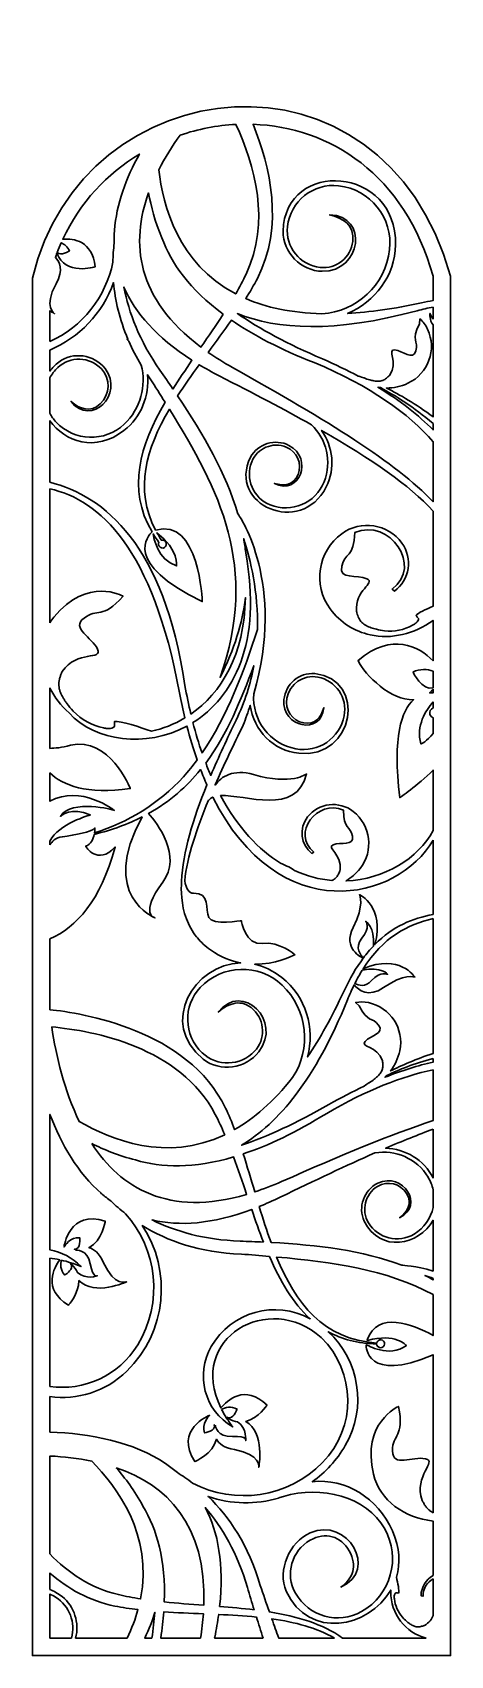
# Model space of a CAD drawing. Header units: centimetres. Extents: x 22.1 to 27, y -9 to 9.9.
import ezdxf

# ---------------------------------------------------------------- set-up
doc = ezdxf.new("R2010")
doc.units = ezdxf.units.CM
doc.header["$MEASUREMENT"] = 0
doc.layers.add('layer 1', color=7, linetype='Continuous')

msp = doc.modelspace()

# ---------------------------------------------------------------- linework, layer by layer
at = {"layer": 'layer 1', "color": 250, "lineweight": 30}
for points, knots in [([(26.99977, 7.03247), (26.99977, 7.03247), (26.99977, -9.00021), (26.99977, -9.00021), (26.99977, -9.00021), (26.99977, -9.00021), (22.13929, -9.00021), (22.13929, -9.00021), (22.13929, -9.00021), (22.13929, -9.00021), (22.13929, 7.00811), (22.13929, 7.00811), (22.13929, 7.00811), (22.71164, 9.4519), (26.20791, 9.86322), (26.99977, 7.03247)], [0, 0, 0, 0, 0.2, 0.2, 0.2, 0.2, 0.4, 0.4, 0.4, 0.4, 0.6, 0.6, 0.6, 0.6, 1, 1, 1, 1]), ([(23.85495, 8.66928), (24.06501, 8.7407), (24.28403, 8.78321), (24.50433, 8.79439), (24.50433, 8.79439), (24.72381, 8.32384), (24.90995, 7.65723), (24.62385, 7.05545), (24.62385, 7.05545), (24.58745, 6.97889), (24.54649, 6.90212), (24.50216, 6.82517), (24.50216, 6.82517), (23.8268, 7.17734), (23.66253, 7.8499), (23.60693, 8.26733), (23.60693, 8.26733), (23.67886, 8.40791), (23.76385, 8.54268), (23.85495, 8.66928)], [0, 0, 0, 0, 0.16666667, 0.16666667, 0.16666667, 0.16666667, 0.33333333, 0.33333333, 0.33333333, 0.33333333, 0.5, 0.5, 0.5, 0.5, 0.66666667, 0.66666667, 0.66666667, 0.66666667, 1, 1, 1, 1]), ([(26.79725, 7.03181), (26.79725, 7.03181), (26.79725, 6.74616), (26.79725, 6.74616), (26.79725, 6.74616), (26.75366, 6.73909), (26.70895, 6.73074), (26.66273, 6.72071), (26.66273, 6.72071), (26.34353, 6.65143), (26.058, 6.61253), (25.80243, 6.59885), (25.80243, 6.59885), (26.12044, 6.73067), (26.35486, 7.03591), (26.3596, 7.39454), (26.3596, 7.39454), (26.38377, 8.30721), (25.07613, 8.40683), (25.05235, 7.55234), (25.05235, 7.55234), (25.04899, 7.30427), (25.26105, 7.09109), (25.50907, 7.08781), (25.50907, 7.08781), (25.96481, 7.08185), (26.04868, 7.73677), (25.59429, 7.74274), (25.59429, 7.74274), (25.75214, 7.70731), (25.88474, 7.62405), (25.86363, 7.43566), (25.86363, 7.43566), (25.84244, 7.24694), (25.6722, 7.11105), (25.48353, 7.1323), (25.48353, 7.1323), (25.24752, 7.15876), (25.07766, 7.37143), (25.10409, 7.60743), (25.10409, 7.60743), (25.13728, 7.90241), (25.40318, 8.11466), (25.69821, 8.08159), (25.69821, 8.08159), (26.06696, 8.0402), (26.33217, 7.70778), (26.29078, 7.33906), (26.29078, 7.33906), (26.2445, 6.92632), (25.90632, 6.61722), (25.50518, 6.59433), (25.50518, 6.59433), (25.14573, 6.6036), (24.8548, 6.66846), (24.61902, 6.76974), (24.61902, 6.76974), (24.66792, 6.84806), (24.71335, 6.9264), (24.754, 7.0047), (24.754, 7.0047), (25.06741, 7.60839), (24.90239, 8.30734), (24.70324, 8.7958), (24.70324, 8.7958), (25.59309, 8.76498), (26.4638, 8.21872), (26.79725, 7.03181)], [0, 0, 0, 0, 0.05555556, 0.05555556, 0.05555556, 0.05555556, 0.11111111, 0.11111111, 0.11111111, 0.11111111, 0.16666667, 0.16666667, 0.16666667, 0.16666667, 0.22222222, 0.22222222, 0.22222222, 0.22222222, 0.27777778, 0.27777778, 0.27777778, 0.27777778, 0.33333333, 0.33333333, 0.33333333, 0.33333333, 0.38888889, 0.38888889, 0.38888889, 0.38888889, 0.44444444, 0.44444444, 0.44444444, 0.44444444, 0.5, 0.5, 0.5, 0.5, 0.55555556, 0.55555556, 0.55555556, 0.55555556, 0.61111111, 0.61111111, 0.61111111, 0.61111111, 0.66666667, 0.66666667, 0.66666667, 0.66666667, 0.72222222, 0.72222222, 0.72222222, 0.72222222, 0.77777778, 0.77777778, 0.77777778, 0.77777778, 0.83333333, 0.83333333, 0.83333333, 0.83333333, 0.88888889, 0.88888889, 0.88888889, 0.88888889, 1, 1, 1, 1]), ([(22.34181, 6.27138), (22.34181, 6.27138), (22.34181, 6.6288), (22.34181, 6.6288), (22.34181, 6.6288), (22.37495, 6.60669), (22.39744, 6.59458), (22.39744, 6.59458), (22.39744, 6.59458), (22.39744, 6.59458), (22.26289, 6.66836), (22.41365, 6.94191), (22.41365, 6.94191), (22.50487, 7.10747), (22.45731, 7.19945), (22.40552, 7.24629), (22.40552, 7.24629), (22.41167, 7.26388), (22.41799, 7.28134), (22.4245, 7.29868), (22.4245, 7.29868), (22.51752, 7.03178), (22.86829, 7.13857), (22.86829, 7.13857), (22.86829, 7.13857), (22.83342, 7.44178), (22.62145, 7.47135), (22.49232, 7.46022), (22.49232, 7.46022), (22.69093, 7.88739), (23.00752, 8.22226), (23.38319, 8.44988), (23.38319, 8.44988), (23.22946, 8.17423), (23.11462, 7.87079), (23.09293, 7.56014), (23.09293, 7.56014), (23.09293, 7.56014), (23.09163, 7.56916), (23.09163, 7.56916), (23.09163, 7.56916), (23.09203, 7.56512), (23.09232, 7.56109), (23.09269, 7.55705), (23.09269, 7.55705), (23.08946, 7.50953), (23.0885, 7.46183), (23.08988, 7.41407), (23.08988, 7.41407), (23.08124, 7.34426), (23.07559, 7.27036), (23.07396, 7.19303), (23.07396, 7.19303), (22.99373, 6.78588), (22.71895, 6.44118), (22.34181, 6.27138)], [0, 0, 0, 0, 0.06666667, 0.06666667, 0.06666667, 0.06666667, 0.13333333, 0.13333333, 0.13333333, 0.13333333, 0.2, 0.2, 0.2, 0.2, 0.26666667, 0.26666667, 0.26666667, 0.26666667, 0.33333333, 0.33333333, 0.33333333, 0.33333333, 0.4, 0.4, 0.4, 0.4, 0.46666667, 0.46666667, 0.46666667, 0.46666667, 0.53333333, 0.53333333, 0.53333333, 0.53333333, 0.6, 0.6, 0.6, 0.6, 0.66666667, 0.66666667, 0.66666667, 0.66666667, 0.73333333, 0.73333333, 0.73333333, 0.73333333, 0.8, 0.8, 0.8, 0.8, 0.86666667, 0.86666667, 0.86666667, 0.86666667, 1, 1, 1, 1]), ([(24.35661, 6.58809), (23.97024, 6.87568), (23.75232, 7.18037), (23.64371, 7.47642), (23.64371, 7.47642), (23.56408, 7.66236), (23.51831, 7.84528), (23.48918, 7.99766), (23.48918, 7.99766), (23.28021, 7.41782), (23.34168, 6.7712), (24.09852, 6.20572), (24.09852, 6.20572), (24.18666, 6.33354), (24.2745, 6.46103), (24.35661, 6.58809)], [0, 0, 0, 0, 0.2, 0.2, 0.2, 0.2, 0.4, 0.4, 0.4, 0.4, 0.6, 0.6, 0.6, 0.6, 1, 1, 1, 1]), ([(22.42776, 7.30766), (22.44208, 7.34534), (22.45713, 7.38248), (22.47317, 7.41887), (22.47317, 7.41887), (22.51024, 7.40293), (22.55092, 7.37422), (22.5681, 7.32284), (22.5681, 7.32284), (22.5681, 7.32284), (22.46574, 7.25831), (22.42776, 7.30766)], [0, 0, 0, 0, 0.25, 0.25, 0.25, 0.25, 0.5, 0.5, 0.5, 0.5, 1, 1, 1, 1]), ([(22.34181, 5.43706), (22.34181, 5.43706), (22.34181, 5.8478), (22.34181, 5.8478), (22.34181, 5.8478), (22.36462, 5.89209), (22.39521, 5.93327), (22.43361, 5.9693), (22.43361, 5.9693), (22.57806, 6.10476), (22.8049, 6.09745), (22.94038, 5.953), (22.94038, 5.953), (23.04873, 5.83758), (23.04295, 5.65603), (22.92745, 5.54768), (22.92745, 5.54768), (22.81214, 5.43954), (22.69034, 5.48656), (22.58789, 5.57432), (22.58789, 5.57432), (22.81869, 5.27378), (23.21431, 5.65668), (22.98284, 5.95813), (22.98284, 5.95813), (22.85686, 6.12218), (22.6086, 6.15742), (22.44458, 6.03137), (22.44458, 6.03137), (22.40356, 5.9989), (22.36962, 5.96435), (22.34181, 5.92843), (22.34181, 5.92843), (22.34181, 5.92843), (22.34181, 6.17207), (22.34181, 6.17207), (22.34181, 6.17207), (22.68136, 6.31576), (22.95487, 6.59708), (23.08209, 6.95684), (23.08209, 6.95684), (23.10053, 6.75191), (23.15063, 6.52932), (23.2499, 6.29734), (23.2499, 6.29734), (23.2499, 6.29734), (23.23684, 6.30027), (23.23684, 6.30027), (23.23684, 6.30027), (23.24474, 6.29184), (23.25239, 6.28325), (23.2598, 6.27454), (23.2598, 6.27454), (23.29982, 6.18373), (23.34745, 6.09154), (23.4037, 5.99844), (23.4037, 5.99844), (23.46628, 5.75829), (23.39893, 5.49227), (23.20518, 5.31055), (23.20518, 5.31055), (22.97955, 5.09887), (22.62511, 5.1101), (22.41342, 5.33577), (22.41342, 5.33577), (22.38427, 5.36684), (22.36042, 5.40099), (22.34181, 5.43706)], [0, 0, 0, 0, 0.05555556, 0.05555556, 0.05555556, 0.05555556, 0.11111111, 0.11111111, 0.11111111, 0.11111111, 0.16666667, 0.16666667, 0.16666667, 0.16666667, 0.22222222, 0.22222222, 0.22222222, 0.22222222, 0.27777778, 0.27777778, 0.27777778, 0.27777778, 0.33333333, 0.33333333, 0.33333333, 0.33333333, 0.38888889, 0.38888889, 0.38888889, 0.38888889, 0.44444444, 0.44444444, 0.44444444, 0.44444444, 0.5, 0.5, 0.5, 0.5, 0.55555556, 0.55555556, 0.55555556, 0.55555556, 0.61111111, 0.61111111, 0.61111111, 0.61111111, 0.66666667, 0.66666667, 0.66666667, 0.66666667, 0.72222222, 0.72222222, 0.72222222, 0.72222222, 0.77777778, 0.77777778, 0.77777778, 0.77777778, 0.83333333, 0.83333333, 0.83333333, 0.83333333, 0.88888889, 0.88888889, 0.88888889, 0.88888889, 1, 1, 1, 1]), ([(23.77317, 5.71858), (23.7235, 5.79158), (23.67281, 5.86477), (23.62139, 5.93826), (23.62139, 5.93826), (23.38213, 6.28027), (23.25827, 6.60907), (23.20305, 6.90421), (23.20305, 6.90421), (23.33186, 6.60812), (23.57967, 6.3186), (23.9939, 6.05351), (23.9939, 6.05351), (23.91773, 5.94207), (23.84299, 5.83039), (23.77317, 5.71858)], [0, 0, 0, 0, 0.2, 0.2, 0.2, 0.2, 0.4, 0.4, 0.4, 0.4, 0.6, 0.6, 0.6, 0.6, 1, 1, 1, 1]), ([(26.79725, 6.67134), (26.79725, 6.67134), (26.79725, 6.53413), (26.79725, 6.53413), (26.79725, 6.53413), (26.7702, 6.56163), (26.76223, 6.59842), (26.76223, 6.59842), (26.76223, 6.59842), (26.76223, 6.59842), (26.76106, 6.59566), (26.76106, 6.59566), (26.76106, 6.59566), (26.76106, 6.59566), (26.75188, 6.52041), (26.79725, 6.46454), (26.79725, 6.46454), (26.79725, 6.46454), (26.79725, 5.39564), (26.79725, 5.39564), (26.79725, 5.39564), (26.5994, 5.54465), (26.40687, 5.65461), (26.2536, 5.73095), (26.2536, 5.73095), (26.33785, 5.73066), (26.42346, 5.74849), (26.50486, 5.78649), (26.50486, 5.78649), (26.74117, 5.89676), (26.84336, 6.17772), (26.73301, 6.41406), (26.73301, 6.41406), (26.71095, 6.46132), (26.68036, 6.50187), (26.64393, 6.53475), (26.64393, 6.53475), (26.64393, 6.53475), (26.6384, 6.47781), (26.6384, 6.47781), (26.6384, 6.47781), (26.53799, 6.27983), (26.62944, 6.28074), (26.59538, 6.16307), (26.59538, 6.16307), (26.56104, 6.04404), (26.44341, 6.16809), (26.35, 6.17372), (26.35, 6.17372), (26.25662, 6.17923), (26.40034, 6.034), (26.28951, 5.87657), (26.28951, 5.87657), (26.28732, 5.87349), (26.2838, 5.87082), (26.28115, 5.86821), (26.28115, 5.86821), (26.27538, 5.86244), (26.26951, 5.85683), (26.26344, 5.85139), (26.26344, 5.85139), (26.25749, 5.84616), (26.25137, 5.84112), (26.24484, 5.83664), (26.24484, 5.83664), (26.23854, 5.8322), (26.23191, 5.82821), (26.22504, 5.82482), (26.22504, 5.82482), (26.21821, 5.82143), (26.21107, 5.81868), (26.20378, 5.8165), (26.20378, 5.8165), (26.1964, 5.81435), (26.18889, 5.81273), (26.18125, 5.8117), (26.18125, 5.8117), (26.17347, 5.81069), (26.16563, 5.81019), (26.15781, 5.81014), (26.15781, 5.81014), (26.14972, 5.8101), (26.14171, 5.81046), (26.13371, 5.81121), (26.13371, 5.81121), (26.12564, 5.81193), (26.11755, 5.81292), (26.10951, 5.81422), (26.10951, 5.81422), (26.10145, 5.81557), (26.09342, 5.81715), (26.08547, 5.81886), (26.08547, 5.81886), (26.0775, 5.82061), (26.06959, 5.82253), (26.06175, 5.82465), (26.06175, 5.82465), (26.03872, 5.83084), (26.01576, 5.83837), (25.99382, 5.8476), (25.99382, 5.8476), (25.99382, 5.8476), (25.99027, 5.84785), (25.99027, 5.84785), (25.99027, 5.84785), (25.95105, 5.86294), (25.92899, 5.87016), (25.92899, 5.87016), (25.92899, 5.87016), (25.92899, 5.87016), (25.9267, 5.86935), (25.9267, 5.86935), (25.9267, 5.86935), (25.79807, 5.93788), (25.65933, 6.00475), (25.50956, 6.06946), (25.50956, 6.06946), (25.10686, 6.24164), (24.78212, 6.41851), (24.52113, 6.59639), (24.52113, 6.59639), (24.9818, 6.40938), (25.64656, 6.3693), (26.61196, 6.62886), (26.61196, 6.62886), (26.67623, 6.64614), (26.73785, 6.66012), (26.79725, 6.67134)], [0, 0, 0, 0, 0.03030303, 0.03030303, 0.03030303, 0.03030303, 0.06060606, 0.06060606, 0.06060606, 0.06060606, 0.09090909, 0.09090909, 0.09090909, 0.09090909, 0.12121212, 0.12121212, 0.12121212, 0.12121212, 0.15151515, 0.15151515, 0.15151515, 0.15151515, 0.18181818, 0.18181818, 0.18181818, 0.18181818, 0.21212121, 0.21212121, 0.21212121, 0.21212121, 0.24242424, 0.24242424, 0.24242424, 0.24242424, 0.27272727, 0.27272727, 0.27272727, 0.27272727, 0.3030303, 0.3030303, 0.3030303, 0.3030303, 0.33333333, 0.33333333, 0.33333333, 0.33333333, 0.36363636, 0.36363636, 0.36363636, 0.36363636, 0.39393939, 0.39393939, 0.39393939, 0.39393939, 0.42424242, 0.42424242, 0.42424242, 0.42424242, 0.45454545, 0.45454545, 0.45454545, 0.45454545, 0.48484848, 0.48484848, 0.48484848, 0.48484848, 0.51515152, 0.51515152, 0.51515152, 0.51515152, 0.54545455, 0.54545455, 0.54545455, 0.54545455, 0.57575758, 0.57575758, 0.57575758, 0.57575758, 0.60606061, 0.60606061, 0.60606061, 0.60606061, 0.63636364, 0.63636364, 0.63636364, 0.63636364, 0.66666667, 0.66666667, 0.66666667, 0.66666667, 0.6969697, 0.6969697, 0.6969697, 0.6969697, 0.72727273, 0.72727273, 0.72727273, 0.72727273, 0.75757576, 0.75757576, 0.75757576, 0.75757576, 0.78787879, 0.78787879, 0.78787879, 0.78787879, 0.81818182, 0.81818182, 0.81818182, 0.81818182, 0.84848485, 0.84848485, 0.84848485, 0.84848485, 0.87878788, 0.87878788, 0.87878788, 0.87878788, 0.90909091, 0.90909091, 0.90909091, 0.90909091, 0.93939394, 0.93939394, 0.93939394, 0.93939394, 1, 1, 1, 1]), ([(26.79725, 5.10705), (26.79725, 5.10705), (26.79725, 4.40894), (26.79725, 4.40894), (26.79725, 4.40894), (26.35399, 4.87125), (25.58956, 5.33937), (24.46399, 5.9697), (24.46399, 5.9697), (24.36135, 6.02717), (24.26822, 6.08591), (24.18223, 6.14552), (24.18223, 6.14552), (24.27386, 6.27034), (24.36579, 6.39489), (24.45263, 6.5193), (24.45263, 6.5193), (24.70424, 6.34618), (25.01955, 6.18014), (25.41257, 6.02706), (25.41257, 6.02706), (26.06795, 5.75331), (26.51285, 5.43458), (26.79725, 5.10705)], [0, 0, 0, 0, 0.14285714, 0.14285714, 0.14285714, 0.14285714, 0.28571429, 0.28571429, 0.28571429, 0.28571429, 0.42857143, 0.42857143, 0.42857143, 0.42857143, 0.57142857, 0.57142857, 0.57142857, 0.57142857, 0.71428571, 0.71428571, 0.71428571, 0.71428571, 1, 1, 1, 1]), ([(22.34181, 4.63552), (22.34181, 4.63552), (22.34181, 5.3512), (22.34181, 5.3512), (22.34181, 5.3512), (22.5124, 5.10847), (22.87563, 4.9789), (23.20248, 5.23689), (23.20248, 5.23689), (23.40549, 5.3928), (23.49838, 5.64158), (23.47664, 5.88449), (23.47664, 5.88449), (23.48738, 5.86862), (23.49835, 5.85273), (23.50961, 5.83683), (23.50961, 5.83683), (23.56704, 5.74569), (23.62437, 5.65526), (23.68087, 5.56517), (23.68087, 5.56517), (23.39152, 5.06347), (23.23419, 4.55925), (23.52937, 4.05831), (23.52937, 4.05831), (23.48615, 4.01897), (23.17986, 3.69839), (24.11415, 3.24828), (24.11415, 3.24828), (24.11415, 3.24828), (24.08092, 4.23046), (23.5698, 4.07969), (23.5698, 4.07969), (23.32098, 4.5585), (23.46153, 5.02475), (23.73127, 5.48451), (23.73127, 5.48451), (24.31021, 4.55404), (24.77708, 3.64853), (24.32033, 2.36735), (24.32033, 2.36735), (24.48688, 2.69331), (24.58018, 3.00093), (24.61517, 3.29544), (24.61517, 3.29544), (24.60372, 2.62565), (24.33159, 2.18468), (23.98067, 1.94215), (23.98067, 1.94215), (23.95571, 2.04795), (23.93278, 2.15843), (23.91249, 2.2746), (23.91249, 2.2746), (23.66899, 3.9004), (22.9819, 4.47569), (22.34181, 4.63552)], [0, 0, 0, 0, 0.06666667, 0.06666667, 0.06666667, 0.06666667, 0.13333333, 0.13333333, 0.13333333, 0.13333333, 0.2, 0.2, 0.2, 0.2, 0.26666667, 0.26666667, 0.26666667, 0.26666667, 0.33333333, 0.33333333, 0.33333333, 0.33333333, 0.4, 0.4, 0.4, 0.4, 0.46666667, 0.46666667, 0.46666667, 0.46666667, 0.53333333, 0.53333333, 0.53333333, 0.53333333, 0.6, 0.6, 0.6, 0.6, 0.66666667, 0.66666667, 0.66666667, 0.66666667, 0.73333333, 0.73333333, 0.73333333, 0.73333333, 0.8, 0.8, 0.8, 0.8, 0.86666667, 0.86666667, 0.86666667, 0.86666667, 1, 1, 1, 1]), ([(26.79725, 4.301), (26.79725, 4.301), (26.79725, 3.19425), (26.79725, 3.19425), (26.79725, 3.19425), (26.70983, 3.15816), (26.61944, 3.11624), (26.59858, 3.08976), (26.59858, 3.08976), (26.59611, 3.08667), (26.6308, 3.05267), (26.62974, 3.04892), (26.62974, 3.04892), (26.62852, 3.0448), (26.62707, 3.04075), (26.62543, 3.03681), (26.62543, 3.03681), (26.62186, 3.02834), (26.61709, 3.02066), (26.61126, 3.01369), (26.61126, 3.01369), (26.6045, 3.00575), (26.59646, 2.99884), (26.58815, 2.99264), (26.58815, 2.99264), (26.57888, 2.98571), (26.56889, 2.97958), (26.55872, 2.97385), (26.55872, 2.97385), (26.46042, 2.91832), (26.3433, 2.89785), (26.23141, 2.90977), (26.23141, 2.90977), (26.20008, 2.91307), (26.16865, 2.91897), (26.13797, 2.92647), (26.13797, 2.92647), (26.12754, 2.92902), (26.11714, 2.93183), (26.10678, 2.93488), (26.10678, 2.93488), (26.09648, 2.93798), (26.08616, 2.94126), (26.07595, 2.94484), (26.07595, 2.94484), (26.06578, 2.94846), (26.05577, 2.95246), (26.04595, 2.95677), (26.04595, 2.95677), (26.0362, 2.961), (26.02668, 2.9657), (26.01731, 2.9709), (26.01731, 2.9709), (26.00828, 2.97593), (25.99953, 2.98153), (25.99113, 2.98766), (25.99113, 2.98766), (25.98294, 2.99372), (25.97523, 3.00039), (25.96806, 3.00758), (25.96806, 3.00758), (25.96101, 3.01474), (25.95447, 3.0225), (25.94869, 3.03077), (25.94869, 3.03077), (25.9429, 3.0391), (25.93775, 3.04795), (25.93327, 3.05712), (25.93327, 3.05712), (25.92855, 3.06647), (25.92466, 3.07623), (25.92111, 3.08609), (25.92111, 3.08609), (25.91754, 3.09626), (25.9143, 3.1065), (25.91131, 3.11687), (25.91131, 3.11687), (25.9099, 3.1216), (25.9075, 3.12695), (25.90694, 3.13192), (25.90694, 3.13192), (25.87876, 3.38516), (26.13804, 3.46195), (26.02622, 3.51511), (26.02622, 3.51511), (25.9143, 3.56815), (25.69877, 3.49926), (25.73485, 3.65921), (25.73485, 3.65921), (25.77037, 3.81741), (25.87585, 3.75804), (25.88562, 4.05167), (25.88562, 4.05167), (26.29349, 4.22255), (26.68245, 3.65808), (26.32092, 3.39355), (26.32092, 3.39355), (26.32092, 3.39355), (26.34716, 3.37072), (26.34716, 3.37072), (26.34716, 3.37072), (26.52548, 3.50113), (26.56424, 3.75133), (26.43388, 3.92966), (26.43388, 3.92966), (26.2709, 4.15252), (25.95809, 4.20106), (25.73524, 4.03806), (25.73524, 4.03806), (25.45658, 3.83432), (25.39596, 3.44331), (25.59973, 3.16474), (25.59973, 3.16474), (25.71735, 3.00391), (25.88492, 2.90124), (26.06549, 2.86234), (26.06549, 2.86234), (26.31305, 2.80596), (26.57539, 2.87443), (26.79725, 3.02911), (26.79725, 3.02911), (26.79725, 3.02911), (26.79725, 2.56062), (26.79725, 2.56062), (26.79725, 2.56062), (26.62723, 2.72954), (26.32327, 2.89727), (25.92466, 2.56494), (25.92466, 2.56494), (26.00775, 2.39192), (26.30909, 2.09467), (26.56917, 2.10866), (26.56917, 2.10866), (26.43344, 1.98616), (26.32111, 1.68456), (26.40898, 0.96996), (26.40898, 0.96996), (26.40898, 0.96996), (26.61221, 1.10309), (26.79725, 1.2911), (26.79725, 1.2911), (26.79725, 1.2911), (26.79725, 0.58789), (26.79725, 0.58789), (26.79725, 0.58789), (26.62392, 0.2633), (26.23151, 0.02004), (25.78571, 0.00338), (25.78571, 0.00338), (25.84645, 0.03946), (25.90169, 0.08712), (25.94798, 0.14599), (25.94798, 0.14599), (26.1092, 0.35096), (26.07373, 0.6478), (25.86867, 0.80902), (25.86867, 0.80902), (25.70471, 0.93797), (25.46721, 0.90957), (25.33827, 0.7456), (25.33827, 0.7456), (25.23512, 0.61436), (25.25779, 0.42441), (25.38901, 0.32125), (25.38901, 0.32125), (25.38901, 0.32125), (25.40944, 0.33779), (25.40944, 0.33779), (25.40944, 0.33779), (25.14342, 0.54707), (25.45202, 0.96306), (25.75549, 0.82326), (25.75549, 0.82326), (25.75513, 0.60128), (25.83634, 0.64333), (25.85899, 0.52292), (25.85899, 0.52292), (25.88201, 0.40119), (25.72108, 0.4589), (25.63515, 0.4218), (25.63515, 0.4218), (25.54933, 0.38462), (25.74309, 0.31979), (25.71513, 0.1293), (25.71513, 0.1293), (25.71457, 0.12556), (25.71263, 0.12159), (25.71144, 0.11805), (25.71144, 0.11805), (25.70889, 0.11031), (25.70618, 0.10265), (25.70322, 0.09507), (25.70322, 0.09507), (25.70027, 0.08772), (25.69708, 0.08047), (25.69328, 0.07351), (25.69328, 0.07351), (25.68964, 0.06672), (25.68552, 0.06017), (25.68093, 0.05403), (25.68093, 0.05403), (25.67635, 0.04794), (25.67121, 0.04225), (25.66569, 0.03703), (25.66569, 0.03703), (25.66009, 0.03178), (25.65409, 0.02695), (25.64775, 0.02259), (25.64775, 0.02259), (25.64125, 0.01818), (25.63449, 0.01419), (25.62754, 0.01062), (25.62754, 0.01062), (25.62551, 0.00958), (25.62349, 0.00856), (25.62145, 0.00759), (25.62145, 0.00759), (25.47731, 0.02036), (25.32989, 0.0574), (25.18436, 0.12348), (25.18436, 0.12348), (25.15822, 0.14659), (25.0878, 0.1807), (25.02473, 0.20873), (25.02473, 0.20873), (24.76971, 0.36526), (24.52678, 0.61844), (24.32544, 0.99455), (24.32544, 0.99455), (24.61644, 1.00872), (25.20953, 0.75348), (25.32544, 1.2463), (25.32544, 1.2463), (25.32544, 1.2463), (25.15444, 1.11079), (24.70945, 1.23831), (24.70945, 1.23831), (24.46909, 1.30718), (24.33548, 1.21541), (24.26337, 1.11646), (24.26337, 1.11646), (24.26337, 1.11646), (24.26218, 1.11885), (24.26218, 1.11885), (24.26218, 1.11885), (24.36436, 1.34988), (24.47787, 1.58402), (24.58834, 1.81227), (24.58834, 1.81227), (24.61924, 1.89041), (24.64672, 1.96688), (24.67124, 2.04175), (24.67124, 2.04175), (24.71115, 1.75517), (24.93965, 1.51256), (25.23608, 1.48596), (25.23608, 1.48596), (25.88728, 1.41878), (26.02999, 2.34826), (25.42035, 2.41198), (25.42035, 2.41198), (25.24319, 2.42795), (25.07916, 2.28798), (25.06327, 2.11083), (25.06327, 2.11083), (25.03409, 1.78532), (25.49775, 1.68955), (25.52686, 2.0141), (25.52686, 2.0141), (25.4929, 1.90319), (25.42614, 1.81292), (25.29258, 1.83832), (25.29258, 1.83832), (25.1588, 1.86378), (25.07096, 1.99293), (25.09647, 2.12667), (25.09647, 2.12667), (25.12829, 2.29396), (25.28963, 2.40377), (25.45693, 2.37197), (25.45693, 2.37197), (25.666, 2.33212), (25.80323, 2.1304), (25.76344, 1.92128), (25.76344, 1.92128), (25.7137, 1.65989), (25.46153, 1.48844), (25.20017, 1.53819), (25.20017, 1.53819), (24.89593, 1.59606), (24.6891, 1.8735), (24.71235, 2.17519), (24.71235, 2.17519), (25.08244, 3.46049), (24.55546, 4.22921), (24.52709, 4.26929), (24.52709, 4.26929), (24.39005, 4.73816), (24.13078, 5.18584), (23.82672, 5.63927), (23.82672, 5.63927), (23.9048, 5.76041), (23.98985, 5.88115), (24.07711, 6.00157), (24.07711, 6.00157), (24.14997, 5.95784), (24.22711, 5.91478), (24.30962, 5.87256), (24.30962, 5.87256), (24.71163, 5.66688), (25.06859, 5.4794), (25.38263, 5.30347), (25.38263, 5.30347), (25.5582, 5.13867), (25.62444, 4.877), (25.52935, 4.64006), (25.52935, 4.64006), (25.43029, 4.39315), (25.14991, 4.27325), (24.90297, 4.37233), (24.90297, 4.37233), (24.70541, 4.45161), (24.60954, 4.67596), (24.68875, 4.87352), (24.68875, 4.87352), (24.7522, 5.03155), (24.93169, 5.10819), (25.08973, 5.04476), (25.08973, 5.04476), (25.2161, 4.99412), (25.27748, 4.8505), (25.22678, 4.72411), (25.22678, 4.72411), (25.17614, 4.59795), (25.06412, 4.59039), (24.9524, 4.62162), (24.9524, 4.62162), (25.2414, 4.47111), (25.41082, 4.91321), (25.12096, 5.06418), (25.12096, 5.06418), (24.96321, 5.14634), (24.7569, 5.08369), (24.67478, 4.92589), (24.67478, 4.92589), (24.39966, 4.37815), (25.25934, 3.99705), (25.55397, 4.58166), (25.55397, 4.58166), (25.66546, 4.79576), (25.63319, 5.04883), (25.49976, 5.23724), (25.49976, 5.23724), (26.0888, 4.90092), (26.51651, 4.60507), (26.79725, 4.301)], [0, 0, 0, 0, 0.01111111, 0.01111111, 0.01111111, 0.01111111, 0.02222222, 0.02222222, 0.02222222, 0.02222222, 0.03333333, 0.03333333, 0.03333333, 0.03333333, 0.04444444, 0.04444444, 0.04444444, 0.04444444, 0.05555556, 0.05555556, 0.05555556, 0.05555556, 0.06666667, 0.06666667, 0.06666667, 0.06666667, 0.07777778, 0.07777778, 0.07777778, 0.07777778, 0.08888889, 0.08888889, 0.08888889, 0.08888889, 0.1, 0.1, 0.1, 0.1, 0.11111111, 0.11111111, 0.11111111, 0.11111111, 0.12222222, 0.12222222, 0.12222222, 0.12222222, 0.13333333, 0.13333333, 0.13333333, 0.13333333, 0.14444444, 0.14444444, 0.14444444, 0.14444444, 0.15555556, 0.15555556, 0.15555556, 0.15555556, 0.16666667, 0.16666667, 0.16666667, 0.16666667, 0.17777778, 0.17777778, 0.17777778, 0.17777778, 0.18888889, 0.18888889, 0.18888889, 0.18888889, 0.2, 0.2, 0.2, 0.2, 0.21111111, 0.21111111, 0.21111111, 0.21111111, 0.22222222, 0.22222222, 0.22222222, 0.22222222, 0.23333333, 0.23333333, 0.23333333, 0.23333333, 0.24444444, 0.24444444, 0.24444444, 0.24444444, 0.25555556, 0.25555556, 0.25555556, 0.25555556, 0.26666667, 0.26666667, 0.26666667, 0.26666667, 0.27777778, 0.27777778, 0.27777778, 0.27777778, 0.28888889, 0.28888889, 0.28888889, 0.28888889, 0.3, 0.3, 0.3, 0.3, 0.31111111, 0.31111111, 0.31111111, 0.31111111, 0.32222222, 0.32222222, 0.32222222, 0.32222222, 0.33333333, 0.33333333, 0.33333333, 0.33333333, 0.34444444, 0.34444444, 0.34444444, 0.34444444, 0.35555556, 0.35555556, 0.35555556, 0.35555556, 0.36666667, 0.36666667, 0.36666667, 0.36666667, 0.37777778, 0.37777778, 0.37777778, 0.37777778, 0.38888889, 0.38888889, 0.38888889, 0.38888889, 0.4, 0.4, 0.4, 0.4, 0.41111111, 0.41111111, 0.41111111, 0.41111111, 0.42222222, 0.42222222, 0.42222222, 0.42222222, 0.43333333, 0.43333333, 0.43333333, 0.43333333, 0.44444444, 0.44444444, 0.44444444, 0.44444444, 0.45555556, 0.45555556, 0.45555556, 0.45555556, 0.46666667, 0.46666667, 0.46666667, 0.46666667, 0.47777778, 0.47777778, 0.47777778, 0.47777778, 0.48888889, 0.48888889, 0.48888889, 0.48888889, 0.5, 0.5, 0.5, 0.5, 0.51111111, 0.51111111, 0.51111111, 0.51111111, 0.52222222, 0.52222222, 0.52222222, 0.52222222, 0.53333333, 0.53333333, 0.53333333, 0.53333333, 0.54444444, 0.54444444, 0.54444444, 0.54444444, 0.55555556, 0.55555556, 0.55555556, 0.55555556, 0.56666667, 0.56666667, 0.56666667, 0.56666667, 0.57777778, 0.57777778, 0.57777778, 0.57777778, 0.58888889, 0.58888889, 0.58888889, 0.58888889, 0.6, 0.6, 0.6, 0.6, 0.61111111, 0.61111111, 0.61111111, 0.61111111, 0.62222222, 0.62222222, 0.62222222, 0.62222222, 0.63333333, 0.63333333, 0.63333333, 0.63333333, 0.64444444, 0.64444444, 0.64444444, 0.64444444, 0.65555556, 0.65555556, 0.65555556, 0.65555556, 0.66666667, 0.66666667, 0.66666667, 0.66666667, 0.67777778, 0.67777778, 0.67777778, 0.67777778, 0.68888889, 0.68888889, 0.68888889, 0.68888889, 0.7, 0.7, 0.7, 0.7, 0.71111111, 0.71111111, 0.71111111, 0.71111111, 0.72222222, 0.72222222, 0.72222222, 0.72222222, 0.73333333, 0.73333333, 0.73333333, 0.73333333, 0.74444444, 0.74444444, 0.74444444, 0.74444444, 0.75555556, 0.75555556, 0.75555556, 0.75555556, 0.76666667, 0.76666667, 0.76666667, 0.76666667, 0.77777778, 0.77777778, 0.77777778, 0.77777778, 0.78888889, 0.78888889, 0.78888889, 0.78888889, 0.8, 0.8, 0.8, 0.8, 0.81111111, 0.81111111, 0.81111111, 0.81111111, 0.82222222, 0.82222222, 0.82222222, 0.82222222, 0.83333333, 0.83333333, 0.83333333, 0.83333333, 0.84444444, 0.84444444, 0.84444444, 0.84444444, 0.85555556, 0.85555556, 0.85555556, 0.85555556, 0.86666667, 0.86666667, 0.86666667, 0.86666667, 0.87777778, 0.87777778, 0.87777778, 0.87777778, 0.88888889, 0.88888889, 0.88888889, 0.88888889, 0.9, 0.9, 0.9, 0.9, 0.91111111, 0.91111111, 0.91111111, 0.91111111, 0.92222222, 0.92222222, 0.92222222, 0.92222222, 0.93333333, 0.93333333, 0.93333333, 0.93333333, 0.94444444, 0.94444444, 0.94444444, 0.94444444, 0.95555556, 0.95555556, 0.95555556, 0.95555556, 0.96666667, 0.96666667, 0.96666667, 0.96666667, 0.97777778, 0.97777778, 0.97777778, 0.97777778, 1, 1, 1, 1]), ([(26.79725, 5.31691), (26.79725, 5.31691), (26.79725, 5.24409), (26.79725, 5.24409), (26.79725, 5.24409), (26.62932, 5.41361), (26.41761, 5.58031), (26.15518, 5.73959), (26.15518, 5.73959), (26.16505, 5.73788), (26.17495, 5.73644), (26.1849, 5.73523), (26.1849, 5.73523), (26.35094, 5.64731), (26.57297, 5.51093), (26.79725, 5.31691)], [0, 0, 0, 0, 0.2, 0.2, 0.2, 0.2, 0.4, 0.4, 0.4, 0.4, 0.6, 0.6, 0.6, 0.6, 1, 1, 1, 1]), ([(22.34181, 3.00289), (22.34181, 3.00289), (22.34181, 4.55912), (22.34181, 4.55912), (22.34181, 4.55912), (22.92194, 4.43166), (23.54152, 3.8615), (23.84836, 2.18754), (23.84836, 2.18754), (23.86726, 2.08657), (23.88812, 1.99005), (23.91036, 1.89681), (23.91036, 1.89681), (23.78628, 1.82227), (23.65429, 1.77098), (23.52179, 1.74178), (23.52179, 1.74178), (23.40575, 1.78335), (23.15595, 1.86862), (23.09328, 1.85582), (23.09328, 1.85582), (23.08862, 1.85487), (23.09425, 1.7963), (23.09022, 1.79367), (23.09022, 1.79367), (23.08586, 1.79082), (23.08141, 1.78816), (23.0767, 1.78581), (23.0767, 1.78581), (23.06699, 1.78078), (23.05645, 1.77734), (23.04549, 1.77552), (23.04549, 1.77552), (23.03312, 1.7734), (23.02048, 1.77325), (23.00784, 1.77406), (23.00784, 1.77406), (22.99382, 1.77497), (22.97969, 1.77699), (22.96599, 1.77968), (22.96599, 1.77968), (22.8314, 1.80516), (22.70723, 1.87768), (22.61291, 1.97615), (22.61291, 1.97615), (22.58646, 2.00374), (22.56197, 2.03369), (22.53956, 2.06463), (22.53956, 2.06463), (22.53191, 2.07519), (22.52446, 2.08588), (22.5173, 2.09678), (22.5173, 2.09678), (22.51008, 2.10768), (22.50308, 2.1188), (22.49657, 2.13012), (22.49657, 2.13012), (22.49003, 2.14144), (22.48373, 2.15285), (22.47802, 2.1646), (22.47802, 2.1646), (22.4723, 2.17613), (22.46717, 2.18792), (22.46263, 2.19997), (22.46263, 2.19997), (22.45819, 2.2117), (22.45446, 2.22376), (22.45155, 2.23602), (22.45155, 2.23602), (22.44872, 2.24805), (22.44673, 2.26018), (22.44575, 2.27243), (22.44575, 2.27243), (22.44485, 2.28465), (22.44481, 2.29684), (22.44596, 2.30904), (22.44596, 2.30904), (22.44702, 2.32133), (22.44916, 2.33349), (22.45217, 2.3455), (22.45217, 2.3455), (22.4552, 2.35782), (22.45922, 2.36996), (22.46367, 2.38186), (22.46367, 2.38186), (22.46817, 2.39404), (22.47333, 2.40601), (22.47854, 2.41796), (22.47854, 2.41796), (22.48097, 2.42345), (22.48296, 2.43027), (22.48636, 2.43528), (22.48636, 2.43528), (22.65817, 2.69163), (22.95805, 2.56015), (22.89608, 2.69672), (22.89608, 2.69672), (22.83411, 2.83323), (22.58084, 2.93786), (22.73912, 3.05772), (22.73912, 3.05772), (22.89738, 3.1776), (22.94798, 3.03591), (23.19319, 3.31184), (23.19319, 3.31184), (23.19319, 3.31184), (22.78054, 3.54482), (22.38922, 3.06883), (22.38922, 3.06883), (22.37181, 3.04765), (22.35606, 3.02561), (22.34181, 3.00289)], [0, 0, 0, 0, 0.03448276, 0.03448276, 0.03448276, 0.03448276, 0.06896552, 0.06896552, 0.06896552, 0.06896552, 0.10344828, 0.10344828, 0.10344828, 0.10344828, 0.13793103, 0.13793103, 0.13793103, 0.13793103, 0.17241379, 0.17241379, 0.17241379, 0.17241379, 0.20689655, 0.20689655, 0.20689655, 0.20689655, 0.24137931, 0.24137931, 0.24137931, 0.24137931, 0.27586207, 0.27586207, 0.27586207, 0.27586207, 0.31034483, 0.31034483, 0.31034483, 0.31034483, 0.34482759, 0.34482759, 0.34482759, 0.34482759, 0.37931034, 0.37931034, 0.37931034, 0.37931034, 0.4137931, 0.4137931, 0.4137931, 0.4137931, 0.44827586, 0.44827586, 0.44827586, 0.44827586, 0.48275862, 0.48275862, 0.48275862, 0.48275862, 0.51724138, 0.51724138, 0.51724138, 0.51724138, 0.55172414, 0.55172414, 0.55172414, 0.55172414, 0.5862069, 0.5862069, 0.5862069, 0.5862069, 0.62068966, 0.62068966, 0.62068966, 0.62068966, 0.65517241, 0.65517241, 0.65517241, 0.65517241, 0.68965517, 0.68965517, 0.68965517, 0.68965517, 0.72413793, 0.72413793, 0.72413793, 0.72413793, 0.75862069, 0.75862069, 0.75862069, 0.75862069, 0.79310345, 0.79310345, 0.79310345, 0.79310345, 0.82758621, 0.82758621, 0.82758621, 0.82758621, 0.86206897, 0.86206897, 0.86206897, 0.86206897, 0.89655172, 0.89655172, 0.89655172, 0.89655172, 0.93103448, 0.93103448, 0.93103448, 0.93103448, 1, 1, 1, 1]), ([(23.66077, 3.96147), (23.65338, 3.96319), (23.64601, 3.96298), (23.63915, 3.96122), (23.63915, 3.96122), (23.62012, 3.99036), (23.60264, 4.01949), (23.58652, 4.04855), (23.58652, 4.04855), (23.84619, 3.84512), (23.81479, 3.66384), (23.81479, 3.66384), (23.81479, 3.66384), (23.58983, 3.7315), (23.54796, 4.00032), (23.54347, 4.0349), (23.54347, 4.0349), (23.56356, 4.00237), (23.58552, 3.96984), (23.60952, 3.93735), (23.60952, 3.93735), (23.60792, 3.93416), (23.60664, 3.93074), (23.60579, 3.9271), (23.60579, 3.9271), (23.59997, 3.90234), (23.61522, 3.87764), (23.63989, 3.87189), (23.63989, 3.87189), (23.66436, 3.86612), (23.68904, 3.88156), (23.69474, 3.90629), (23.69474, 3.90629), (23.70058, 3.93101), (23.68533, 3.95575), (23.66077, 3.96147)], [0, 0, 0, 0, 0.1, 0.1, 0.1, 0.1, 0.2, 0.2, 0.2, 0.2, 0.3, 0.3, 0.3, 0.3, 0.4, 0.4, 0.4, 0.4, 0.5, 0.5, 0.5, 0.5, 0.6, 0.6, 0.6, 0.6, 0.7, 0.7, 0.7, 0.7, 0.8, 0.8, 0.8, 0.8, 1, 1, 1, 1]), ([(24.75511, 2.92369), (24.60098, 2.44418), (24.40578, 1.91978), (24.11094, 1.48991), (24.11094, 1.48991), (24.07268, 1.60034), (24.03725, 1.71795), (24.00509, 1.8431), (24.00509, 1.8431), (24.47515, 2.13513), (24.8138, 2.76791), (24.61807, 3.81658), (24.61807, 3.81658), (24.61215, 3.87198), (24.60436, 3.927), (24.59472, 3.98166), (24.59472, 3.98166), (24.67406, 3.7378), (24.7652, 3.3585), (24.75511, 2.92369)], [0, 0, 0, 0, 0.16666667, 0.16666667, 0.16666667, 0.16666667, 0.33333333, 0.33333333, 0.33333333, 0.33333333, 0.5, 0.5, 0.5, 0.5, 0.66666667, 0.66666667, 0.66666667, 0.66666667, 1, 1, 1, 1]), ([(24.15367, 1.37261), (24.40484, 1.70894), (24.56335, 2.10387), (24.71268, 2.50315), (24.71268, 2.50315), (24.675, 2.29661), (24.61003, 2.08394), (24.50756, 1.87226), (24.50756, 1.87226), (24.4057, 1.6618), (24.30399, 1.44436), (24.21268, 1.22771), (24.21268, 1.22771), (24.19242, 1.27447), (24.17274, 1.32275), (24.15367, 1.37261)], [0, 0, 0, 0, 0.2, 0.2, 0.2, 0.2, 0.4, 0.4, 0.4, 0.4, 0.6, 0.6, 0.6, 0.6, 1, 1, 1, 1]), ([(26.79725, 2.44118), (26.79725, 2.44118), (26.79725, 2.24558), (26.79725, 2.24558), (26.79725, 2.24558), (26.67158, 2.20954), (26.56236, 2.42853), (26.56236, 2.42853), (26.56236, 2.42853), (26.64483, 2.47209), (26.72948, 2.46349), (26.79725, 2.44118)], [0, 0, 0, 0, 0.25, 0.25, 0.25, 0.25, 0.5, 0.5, 0.5, 0.5, 1, 1, 1, 1]), ([(22.34181, 0.42047), (22.34181, 0.42047), (22.34181, 0.46592), (22.34181, 0.46592), (22.34181, 0.46592), (22.44061, 0.66648), (22.81042, 0.76888), (22.81042, 0.76888), (22.81042, 0.76888), (22.59819, 0.8727), (22.46382, 0.75304), (22.46382, 0.75304), (22.46382, 0.75304), (22.59924, 0.96016), (23.08559, 0.82498), (23.08559, 0.82498), (23.08559, 0.82498), (23.08559, 0.82498), (23.09172, 0.82276), (23.09172, 0.82276), (23.09172, 0.82276), (23.09172, 0.82276), (22.69605, 1.12565), (22.34181, 0.92853), (22.34181, 0.92853), (22.34181, 0.92853), (22.34181, 1.2579), (22.34181, 1.2579), (22.34181, 1.2579), (22.49124, 1.1136), (22.76714, 1.00193), (23.27663, 1.07607), (23.27663, 1.07607), (23.27663, 1.07607), (23.02962, 1.69002), (22.5824, 1.5785), (22.5824, 1.5785), (22.47857, 1.55261), (22.40053, 1.54283), (22.34181, 1.54303), (22.34181, 1.54303), (22.34181, 1.54303), (22.34181, 2.24306), (22.34181, 2.24306), (22.34181, 2.24306), (22.39585, 2.13784), (22.4708, 2.03906), (22.5647, 1.95448), (22.5647, 1.95448), (22.86956, 1.62105), (23.45652, 1.54599), (23.9341, 1.80186), (23.9341, 1.80186), (23.97014, 1.66183), (24.00989, 1.53076), (24.05289, 1.40829), (24.05289, 1.40829), (24.00264, 1.34019), (23.94962, 1.27487), (23.89359, 1.2129), (23.89359, 1.2129), (23.61187, 0.90127), (23.2447, 0.6812), (22.86101, 0.55963), (22.86101, 0.55963), (22.86641, 0.59324), (22.86587, 0.61879), (22.86587, 0.61879), (22.86587, 0.61879), (22.82748, 0.57139), (22.63337, 0.5344), (22.48749, 0.51559), (22.48749, 0.51559), (22.40787, 0.50534), (22.36465, 0.45978), (22.34181, 0.42047)], [0, 0, 0, 0, 0.05, 0.05, 0.05, 0.05, 0.1, 0.1, 0.1, 0.1, 0.15, 0.15, 0.15, 0.15, 0.2, 0.2, 0.2, 0.2, 0.25, 0.25, 0.25, 0.25, 0.3, 0.3, 0.3, 0.3, 0.35, 0.35, 0.35, 0.35, 0.4, 0.4, 0.4, 0.4, 0.45, 0.45, 0.45, 0.45, 0.5, 0.5, 0.5, 0.5, 0.55, 0.55, 0.55, 0.55, 0.6, 0.6, 0.6, 0.6, 0.65, 0.65, 0.65, 0.65, 0.7, 0.7, 0.7, 0.7, 0.75, 0.75, 0.75, 0.75, 0.8, 0.8, 0.8, 0.8, 0.85, 0.85, 0.85, 0.85, 0.9, 0.9, 0.9, 0.9, 1, 1, 1, 1]), ([(26.79725, 2.08275), (26.79725, 2.08275), (26.79725, 2.0122), (26.79725, 2.0122), (26.79725, 2.0122), (26.76602, 2.00099), (26.74957, 1.96674), (26.76069, 1.9356), (26.76069, 1.9356), (26.76702, 1.91793), (26.78079, 1.90508), (26.79725, 1.89928), (26.79725, 1.89928), (26.79725, 1.89928), (26.79725, 1.71633), (26.79725, 1.71633), (26.79725, 1.71633), (26.72623, 1.62175), (26.65528, 1.59493), (26.65528, 1.59493), (26.65528, 1.59493), (26.59499, 1.805), (26.71173, 1.98518), (26.79725, 2.08275)], [0, 0, 0, 0, 0.14285714, 0.14285714, 0.14285714, 0.14285714, 0.28571429, 0.28571429, 0.28571429, 0.28571429, 0.42857143, 0.42857143, 0.42857143, 0.42857143, 0.57142857, 0.57142857, 0.57142857, 0.57142857, 0.71428571, 0.71428571, 0.71428571, 0.71428571, 1, 1, 1, 1]), ([(26.79725, 2.23138), (26.79725, 2.23138), (26.79725, 2.18647), (26.79725, 2.18647), (26.79725, 2.18647), (26.78441, 2.18741), (26.7703, 2.18768), (26.75526, 2.18684), (26.75526, 2.18684), (26.76973, 2.19988), (26.78375, 2.21467), (26.79725, 2.23138)], [0, 0, 0, 0, 0.25, 0.25, 0.25, 0.25, 0.5, 0.5, 0.5, 0.5, 1, 1, 1, 1]), ([(22.34181, -1.4939), (22.34181, -1.4939), (22.34181, -0.67215), (22.34181, -0.67215), (22.34181, -0.67215), (22.64912, -0.53758), (22.93043, -0.22653), (23.10061, 0.39283), (23.10061, 0.39283), (23.10061, 0.39283), (23.09934, 0.39709), (23.09934, 0.39709), (23.09934, 0.39709), (22.89472, 0.17356), (22.7571, 0.40585), (22.7571, 0.40585), (22.7571, 0.40585), (22.82039, 0.4249), (22.84691, 0.48993), (22.85798, 0.54318), (22.85798, 0.54318), (23.06746, 0.59512), (23.25114, 0.66362), (23.41313, 0.74599), (23.41313, 0.74599), (22.90928, -0.1689), (23.56346, -0.42706), (23.56346, -0.42706), (23.56346, -0.42706), (23.56346, -0.42706), (23.37916, -0.38341), (23.65374, -0.01307), (23.65374, -0.01307), (23.88346, 0.29676), (23.59027, 0.67185), (23.48843, 0.78607), (23.48843, 0.78607), (23.73828, 0.92551), (23.93413, 1.09947), (24.09408, 1.29618), (24.09408, 1.29618), (24.11772, 1.23463), (24.14221, 1.17541), (24.16752, 1.11847), (24.16752, 1.11847), (24.00729, 0.7227), (23.88788, 0.33391), (23.87267, -0.00033), (23.87267, -0.00033), (23.86479, -0.10577), (23.86731, -0.27103), (23.92915, -0.43671), (23.92915, -0.43671), (23.95724, -0.51383), (23.99628, -0.58466), (24.04757, -0.6482), (24.04757, -0.6482), (24.04852, -0.6494), (24.04943, -0.65062), (24.0504, -0.65181), (24.0504, -0.65181), (24.05246, -0.65438), (24.05458, -0.6569), (24.0567, -0.65942), (24.0567, -0.65942), (24.09811, -0.7096), (24.1482, -0.75692), (24.20885, -0.79927), (24.20885, -0.79927), (24.32851, -0.88281), (24.44838, -0.92847), (24.56132, -0.94984), (24.56132, -0.94984), (24.0159, -0.9644), (23.60407, -1.65431), (24.12519, -2.06986), (24.12519, -2.06986), (24.32134, -2.22174), (24.6192, -2.18057), (24.77099, -1.98438), (24.77099, -1.98438), (25.04988, -1.62388), (24.57713, -1.16296), (24.29904, -1.52237), (24.29904, -1.52237), (24.42228, -1.41759), (24.56855, -1.36173), (24.70636, -1.49191), (24.70636, -1.49191), (24.84439, -1.62235), (24.85054, -1.84008), (24.7201, -1.97804), (24.7201, -1.97804), (24.557, -2.15066), (24.28493, -2.15844), (24.11229, -1.99538), (24.11229, -1.99538), (23.89659, -1.79146), (23.88696, -1.45134), (24.09083, -1.23555), (24.09083, -1.23555), (24.34569, -0.96586), (24.7708, -0.95393), (25.04044, -1.20875), (25.04044, -1.20875), (25.34224, -1.49388), (25.38585, -1.94979), (25.16313, -2.28398), (25.16313, -2.28398), (24.93938, -2.56593), (24.71249, -2.75934), (24.48965, -2.88687), (24.48965, -2.88687), (24.45654, -2.80061), (24.42134, -2.71715), (24.38325, -2.63759), (24.38325, -2.63759), (23.94674, -1.72607), (22.70699, -1.53182), (22.34181, -1.4939)], [0, 0, 0, 0, 0.03225806, 0.03225806, 0.03225806, 0.03225806, 0.06451613, 0.06451613, 0.06451613, 0.06451613, 0.09677419, 0.09677419, 0.09677419, 0.09677419, 0.12903226, 0.12903226, 0.12903226, 0.12903226, 0.16129032, 0.16129032, 0.16129032, 0.16129032, 0.19354839, 0.19354839, 0.19354839, 0.19354839, 0.22580645, 0.22580645, 0.22580645, 0.22580645, 0.25806452, 0.25806452, 0.25806452, 0.25806452, 0.29032258, 0.29032258, 0.29032258, 0.29032258, 0.32258065, 0.32258065, 0.32258065, 0.32258065, 0.35483871, 0.35483871, 0.35483871, 0.35483871, 0.38709677, 0.38709677, 0.38709677, 0.38709677, 0.41935484, 0.41935484, 0.41935484, 0.41935484, 0.4516129, 0.4516129, 0.4516129, 0.4516129, 0.48387097, 0.48387097, 0.48387097, 0.48387097, 0.51612903, 0.51612903, 0.51612903, 0.51612903, 0.5483871, 0.5483871, 0.5483871, 0.5483871, 0.58064516, 0.58064516, 0.58064516, 0.58064516, 0.61290323, 0.61290323, 0.61290323, 0.61290323, 0.64516129, 0.64516129, 0.64516129, 0.64516129, 0.67741935, 0.67741935, 0.67741935, 0.67741935, 0.70967742, 0.70967742, 0.70967742, 0.70967742, 0.74193548, 0.74193548, 0.74193548, 0.74193548, 0.77419355, 0.77419355, 0.77419355, 0.77419355, 0.80645161, 0.80645161, 0.80645161, 0.80645161, 0.83870968, 0.83870968, 0.83870968, 0.83870968, 0.87096774, 0.87096774, 0.87096774, 0.87096774, 0.90322581, 0.90322581, 0.90322581, 0.90322581, 0.93548387, 0.93548387, 0.93548387, 0.93548387, 1, 1, 1, 1]), ([(26.79725, 0.47728), (26.79725, 0.47728), (26.79725, -0.38772), (26.79725, -0.38772), (26.79725, -0.38772), (26.56121, -0.4299), (26.3298, -0.52486), (26.12007, -0.73697), (26.12007, -0.73697), (26.24123, -0.29569), (25.94089, -0.1579), (25.94089, -0.1579), (25.94089, -0.1579), (25.94089, -0.1579), (26.00285, -0.27967), (25.86936, -0.53702), (25.86936, -0.53702), (25.74087, -0.78475), (25.96757, -0.88772), (25.9847, -0.89508), (25.9847, -0.89508), (25.90475, -1.00211), (25.82884, -1.13009), (25.75817, -1.28353), (25.75817, -1.28353), (25.62162, -1.58), (25.481, -1.8309), (25.33831, -2.04322), (25.33831, -2.04322), (25.42385, -1.71012), (25.32092, -1.3397), (25.03752, -1.1204), (25.03752, -1.1204), (24.93408, -1.03814), (24.82751, -0.98855), (24.72285, -0.96535), (24.72285, -0.96535), (24.96315, -0.96685), (25.14812, -0.87498), (25.19091, -0.85512), (25.19091, -0.85512), (25.19091, -0.85512), (25.0123, -0.69874), (24.81359, -0.72419), (24.81359, -0.72419), (24.61477, -0.74959), (24.5687, -0.45971), (24.5687, -0.45971), (24.5687, -0.45971), (24.5687, -0.45971), (24.23337, -0.51621), (24.18969, -0.42219), (24.18969, -0.42219), (24.14609, -0.3281), (24.2088, -0.13155), (24.00988, -0.14058), (24.00988, -0.14058), (23.95878, -0.14295), (23.92701, -0.08386), (23.90912, 0.00248), (23.90912, 0.00248), (23.93945, 0.28497), (24.04643, 0.60682), (24.18538, 0.94024), (24.18538, 0.94024), (24.18538, 0.94024), (24.18577, 0.9358), (24.18577, 0.9358), (24.18577, 0.9358), (24.19781, 0.9538), (24.21459, 0.96687), (24.23523, 0.97613), (24.23523, 0.97613), (25.00268, -0.55231), (26.38285, -0.23797), (26.79725, 0.47728)], [0, 0, 0, 0, 0.05, 0.05, 0.05, 0.05, 0.1, 0.1, 0.1, 0.1, 0.15, 0.15, 0.15, 0.15, 0.2, 0.2, 0.2, 0.2, 0.25, 0.25, 0.25, 0.25, 0.3, 0.3, 0.3, 0.3, 0.35, 0.35, 0.35, 0.35, 0.4, 0.4, 0.4, 0.4, 0.45, 0.45, 0.45, 0.45, 0.5, 0.5, 0.5, 0.5, 0.55, 0.55, 0.55, 0.55, 0.6, 0.6, 0.6, 0.6, 0.65, 0.65, 0.65, 0.65, 0.7, 0.7, 0.7, 0.7, 0.75, 0.75, 0.75, 0.75, 0.8, 0.8, 0.8, 0.8, 0.85, 0.85, 0.85, 0.85, 0.9, 0.9, 0.9, 0.9, 1, 1, 1, 1]), ([(26.79725, -0.43627), (26.79725, -0.43627), (26.79725, -2.00372), (26.79725, -2.00372), (26.79725, -2.00372), (26.60217, -2.06651), (26.43395, -2.14018), (26.30279, -2.20572), (26.30279, -2.20572), (26.3537, -2.13859), (26.39096, -2.05945), (26.40956, -1.97158), (26.40956, -1.97158), (26.46359, -1.71645), (26.3006, -1.46582), (26.04541, -1.41183), (26.04541, -1.41183), (25.9944, -1.40103), (25.94361, -1.40108), (25.89543, -1.41042), (25.89543, -1.41042), (25.89543, -1.41042), (25.93758, -1.44906), (25.93758, -1.44906), (25.93758, -1.44906), (26.03535, -1.64836), (26.08963, -1.57477), (26.16314, -1.67277), (26.16314, -1.67277), (26.23759, -1.77178), (26.06773, -1.79114), (26.00706, -1.86238), (26.00706, -1.86238), (25.94649, -1.93367), (26.14895, -1.90619), (26.20804, -2.08943), (26.20804, -2.08943), (26.2092, -2.09304), (26.20922, -2.09745), (26.2097, -2.10115), (26.2097, -2.10115), (26.21086, -2.10922), (26.21181, -2.1173), (26.21249, -2.1254), (26.21249, -2.1254), (26.2131, -2.1333), (26.21343, -2.14123), (26.2131, -2.14913), (26.2131, -2.14913), (26.21284, -2.15684), (26.21204, -2.16453), (26.21063, -2.17207), (26.21063, -2.17207), (26.20922, -2.17955), (26.20713, -2.18693), (26.20448, -2.19405), (26.20448, -2.19405), (26.20177, -2.20124), (26.19853, -2.20823), (26.19476, -2.21494), (26.19476, -2.21494), (26.19088, -2.22177), (26.18658, -2.22833), (26.18191, -2.23461), (26.18191, -2.23461), (26.17708, -2.24109), (26.17197, -2.24726), (26.16656, -2.25321), (26.16656, -2.25321), (26.16115, -2.25923), (26.15547, -2.26509), (26.14961, -2.27074), (26.14961, -2.27074), (26.14367, -2.27636), (26.13759, -2.28182), (26.13144, -2.28715), (26.13144, -2.28715), (26.12525, -2.29247), (26.11895, -2.29763), (26.11255, -2.30261), (26.11255, -2.30261), (26.09374, -2.31729), (26.07392, -2.33111), (26.05335, -2.34309), (26.05335, -2.34309), (26.05335, -2.34309), (26.05103, -2.34575), (26.05103, -2.34575), (26.05103, -2.34575), (26.01538, -2.36802), (25.99633, -2.3813), (25.99633, -2.3813), (25.99633, -2.3813), (25.99633, -2.3813), (25.99561, -2.3836), (25.99561, -2.3836), (25.99561, -2.3836), (25.86356, -2.44502), (25.72661, -2.51579), (25.58483, -2.59651), (25.58483, -2.59651), (25.2052, -2.81458), (24.86867, -2.96762), (24.56969, -3.06913), (24.56969, -3.06913), (24.99603, -2.81354), (25.4278, -2.30647), (25.80101, -1.37934), (25.80101, -1.37934), (25.82573, -1.31791), (25.85149, -1.2605), (25.87813, -1.20657), (25.87813, -1.20657), (25.92815, -1.26469), (26.0463, -1.35936), (26.22043, -1.23692), (26.22043, -1.23692), (26.4565, -1.07089), (26.585, -1.11573), (26.585, -1.11573), (26.585, -1.11573), (26.585, -1.11573), (26.40711, -0.8348), (25.98304, -1.0191), (25.98304, -1.0191), (26.21544, -0.65369), (26.5006, -0.50287), (26.79725, -0.43627)], [0, 0, 0, 0, 0.03030303, 0.03030303, 0.03030303, 0.03030303, 0.06060606, 0.06060606, 0.06060606, 0.06060606, 0.09090909, 0.09090909, 0.09090909, 0.09090909, 0.12121212, 0.12121212, 0.12121212, 0.12121212, 0.15151515, 0.15151515, 0.15151515, 0.15151515, 0.18181818, 0.18181818, 0.18181818, 0.18181818, 0.21212121, 0.21212121, 0.21212121, 0.21212121, 0.24242424, 0.24242424, 0.24242424, 0.24242424, 0.27272727, 0.27272727, 0.27272727, 0.27272727, 0.3030303, 0.3030303, 0.3030303, 0.3030303, 0.33333333, 0.33333333, 0.33333333, 0.33333333, 0.36363636, 0.36363636, 0.36363636, 0.36363636, 0.39393939, 0.39393939, 0.39393939, 0.39393939, 0.42424242, 0.42424242, 0.42424242, 0.42424242, 0.45454545, 0.45454545, 0.45454545, 0.45454545, 0.48484848, 0.48484848, 0.48484848, 0.48484848, 0.51515152, 0.51515152, 0.51515152, 0.51515152, 0.54545455, 0.54545455, 0.54545455, 0.54545455, 0.57575758, 0.57575758, 0.57575758, 0.57575758, 0.60606061, 0.60606061, 0.60606061, 0.60606061, 0.63636364, 0.63636364, 0.63636364, 0.63636364, 0.66666667, 0.66666667, 0.66666667, 0.66666667, 0.6969697, 0.6969697, 0.6969697, 0.6969697, 0.72727273, 0.72727273, 0.72727273, 0.72727273, 0.75757576, 0.75757576, 0.75757576, 0.75757576, 0.78787879, 0.78787879, 0.78787879, 0.78787879, 0.81818182, 0.81818182, 0.81818182, 0.81818182, 0.84848485, 0.84848485, 0.84848485, 0.84848485, 0.87878788, 0.87878788, 0.87878788, 0.87878788, 0.90909091, 0.90909091, 0.90909091, 0.90909091, 0.93939394, 0.93939394, 0.93939394, 0.93939394, 1, 1, 1, 1]), ([(25.98653, -0.89266), (26.02432, -0.84225), (26.06301, -0.79652), (26.10251, -0.75508), (26.10251, -0.75508), (26.12299, -0.52743), (26.014, -0.46796), (26.014, -0.46796), (26.014, -0.46796), (26.014, -0.46796), (26.07245, -0.54133), (25.96827, -0.66349), (25.96827, -0.66349), (25.87474, -0.77323), (25.96682, -0.8734), (25.98653, -0.89266)], [0, 0, 0, 0, 0.2, 0.2, 0.2, 0.2, 0.4, 0.4, 0.4, 0.4, 0.6, 0.6, 0.6, 0.6, 1, 1, 1, 1]), ([(25.97207, -1.03639), (25.94268, -1.0838), (25.9142, -1.1349), (25.88663, -1.18961), (25.88663, -1.18961), (25.93176, -1.21326), (26.01134, -1.23552), (26.08245, -1.15618), (26.08245, -1.15618), (26.18912, -1.03702), (26.26928, -1.085), (26.26928, -1.085), (26.26928, -1.085), (26.26928, -1.085), (26.19568, -0.98474), (25.97207, -1.03639)], [0, 0, 0, 0, 0.2, 0.2, 0.2, 0.2, 0.4, 0.4, 0.4, 0.4, 0.6, 0.6, 0.6, 0.6, 1, 1, 1, 1]), ([(22.36365, -1.69441), (22.41465, -2.03018), (22.5094, -2.43445), (22.68428, -2.79434), (22.68428, -2.79434), (23.05111, -3.00116), (23.68746, -3.27493), (24.37532, -2.94688), (24.37532, -2.94688), (24.34044, -2.86526), (24.30372, -2.78626), (24.2644, -2.71104), (24.2644, -2.71104), (23.85434, -1.92655), (22.8515, -1.73902), (22.36365, -1.69441)], [0, 0, 0, 0, 0.2, 0.2, 0.2, 0.2, 0.4, 0.4, 0.4, 0.4, 0.6, 0.6, 0.6, 0.6, 1, 1, 1, 1]), ([(26.79725, -2.0602), (26.79725, -2.0602), (26.79725, -2.10412), (26.79725, -2.10412), (26.79725, -2.10412), (26.62205, -2.14264), (26.43509, -2.20021), (26.23614, -2.27967), (26.23614, -2.27967), (26.24362, -2.27266), (26.25093, -2.26544), (26.25805, -2.25803), (26.25805, -2.25803), (26.39514, -2.19375), (26.57924, -2.11936), (26.79725, -2.0602)], [0, 0, 0, 0, 0.2, 0.2, 0.2, 0.2, 0.4, 0.4, 0.4, 0.4, 0.6, 0.6, 0.6, 0.6, 1, 1, 1, 1]), ([(26.79725, -2.19322), (26.79725, -2.19322), (26.79725, -2.78229), (26.79725, -2.78229), (26.79725, -2.78229), (26.31079, -2.94345), (25.73392, -3.18419), (25.03564, -3.49181), (25.03564, -3.49181), (24.92751, -3.53945), (24.82412, -3.5787), (24.72437, -3.61162), (24.72437, -3.61162), (24.6801, -3.46323), (24.63616, -3.31483), (24.58926, -3.17067), (24.58926, -3.17067), (24.87896, -3.07384), (25.20152, -2.92151), (25.56037, -2.6995), (25.56037, -2.6995), (26.02452, -2.42769), (26.4366, -2.26794), (26.79725, -2.19322)], [0, 0, 0, 0, 0.14285714, 0.14285714, 0.14285714, 0.14285714, 0.28571429, 0.28571429, 0.28571429, 0.28571429, 0.42857143, 0.42857143, 0.42857143, 0.42857143, 0.57142857, 0.57142857, 0.57142857, 0.57142857, 0.71428571, 0.71428571, 0.71428571, 0.71428571, 1, 1, 1, 1]), ([(22.34181, -5.87281), (22.34181, -5.87281), (22.34181, -4.38374), (22.34181, -4.38374), (22.34181, -4.38374), (22.37892, -4.38714), (22.41718, -4.39273), (22.45669, -4.40089), (22.45669, -4.40089), (22.39249, -4.48876), (22.24988, -4.74098), (22.55831, -4.92839), (22.55831, -4.92839), (22.55831, -4.92839), (22.67962, -4.79207), (22.67959, -4.6429), (22.67959, -4.6429), (22.86298, -4.82823), (23.23321, -4.65702), (23.23321, -4.65702), (23.23321, -4.65702), (23.23321, -4.65702), (23.09333, -4.72014), (22.96547, -4.43515), (22.96547, -4.43515), (22.91396, -4.32038), (22.85151, -4.27435), (22.79527, -4.26027), (22.79527, -4.26027), (22.95041, -4.18212), (22.98561, -3.95355), (22.98561, -3.95355), (22.98561, -3.95355), (22.56613, -3.80807), (22.50599, -4.25136), (22.50599, -4.25136), (22.50599, -4.25136), (22.50599, -4.25136), (22.51251, -4.24584), (22.51251, -4.24584), (22.51251, -4.24584), (22.51251, -4.24584), (22.57964, -4.13033), (22.68944, -4.14419), (22.68944, -4.14419), (22.68944, -4.14419), (22.70533, -4.28298), (22.62741, -4.27827), (22.62741, -4.27827), (22.62741, -4.27827), (22.64084, -4.28313), (22.64084, -4.28313), (22.64084, -4.28313), (22.64378, -4.28354), (22.64667, -4.28384), (22.64956, -4.28416), (22.64956, -4.28416), (22.64481, -4.28696), (22.6422, -4.28879), (22.6422, -4.28879), (22.6422, -4.28879), (22.6422, -4.28879), (22.777, -4.27259), (22.81107, -4.44876), (22.81107, -4.44876), (22.84513, -4.625), (22.89492, -4.58593), (22.89492, -4.58593), (22.89492, -4.58593), (22.89492, -4.58593), (22.76255, -4.63798), (22.66175, -4.54949), (22.66175, -4.54949), (22.64855, -4.51714), (22.62722, -4.4854), (22.59541, -4.45551), (22.59541, -4.45551), (22.5926, -4.44918), (22.58988, -4.4426), (22.58728, -4.43573), (22.58728, -4.43573), (22.62529, -4.44803), (22.6641, -4.46221), (22.70397, -4.47894), (22.70397, -4.47894), (22.60196, -4.37496), (22.47491, -4.31043), (22.34181, -4.28549), (22.34181, -4.28549), (22.34181, -4.28549), (22.34181, -2.71191), (22.34181, -2.71191), (22.34181, -2.71191), (22.47389, -3.05491), (22.66502, -3.39145), (22.9415, -3.63113), (22.9415, -3.63113), (22.9415, -3.63113), (22.93242, -3.62614), (22.93242, -3.62614), (22.93242, -3.62614), (22.93648, -3.62861), (22.94045, -3.63116), (22.94446, -3.63367), (22.94446, -3.63367), (22.98004, -3.66436), (23.01686, -3.69359), (23.05531, -3.72088), (23.05531, -3.72088), (23.10589, -3.76977), (23.1615, -3.81878), (23.22231, -3.86659), (23.22231, -3.86659), (23.58984, -4.27664), (23.66362, -4.89416), (23.36298, -5.38908), (23.36298, -5.38908), (23.14326, -5.75081), (22.73582, -5.92836), (22.34181, -5.87281)], [0, 0, 0, 0, 0.03225806, 0.03225806, 0.03225806, 0.03225806, 0.06451613, 0.06451613, 0.06451613, 0.06451613, 0.09677419, 0.09677419, 0.09677419, 0.09677419, 0.12903226, 0.12903226, 0.12903226, 0.12903226, 0.16129032, 0.16129032, 0.16129032, 0.16129032, 0.19354839, 0.19354839, 0.19354839, 0.19354839, 0.22580645, 0.22580645, 0.22580645, 0.22580645, 0.25806452, 0.25806452, 0.25806452, 0.25806452, 0.29032258, 0.29032258, 0.29032258, 0.29032258, 0.32258065, 0.32258065, 0.32258065, 0.32258065, 0.35483871, 0.35483871, 0.35483871, 0.35483871, 0.38709677, 0.38709677, 0.38709677, 0.38709677, 0.41935484, 0.41935484, 0.41935484, 0.41935484, 0.4516129, 0.4516129, 0.4516129, 0.4516129, 0.48387097, 0.48387097, 0.48387097, 0.48387097, 0.51612903, 0.51612903, 0.51612903, 0.51612903, 0.5483871, 0.5483871, 0.5483871, 0.5483871, 0.58064516, 0.58064516, 0.58064516, 0.58064516, 0.61290323, 0.61290323, 0.61290323, 0.61290323, 0.64516129, 0.64516129, 0.64516129, 0.64516129, 0.67741935, 0.67741935, 0.67741935, 0.67741935, 0.70967742, 0.70967742, 0.70967742, 0.70967742, 0.74193548, 0.74193548, 0.74193548, 0.74193548, 0.77419355, 0.77419355, 0.77419355, 0.77419355, 0.80645161, 0.80645161, 0.80645161, 0.80645161, 0.83870968, 0.83870968, 0.83870968, 0.83870968, 0.87096774, 0.87096774, 0.87096774, 0.87096774, 0.90322581, 0.90322581, 0.90322581, 0.90322581, 0.93548387, 0.93548387, 0.93548387, 0.93548387, 1, 1, 1, 1]), ([(26.79725, -2.88243), (26.79725, -2.88243), (26.79725, -3.44999), (26.79725, -3.44999), (26.79725, -3.44999), (26.6921, -3.23578), (26.47245, -3.1116), (26.24378, -3.10493), (26.24378, -3.10493), (26.44071, -3.02012), (26.62466, -2.94578), (26.79725, -2.88243)], [0, 0, 0, 0, 0.25, 0.25, 0.25, 0.25, 0.5, 0.5, 0.5, 0.5, 1, 1, 1, 1]), ([(22.82871, -3.05051), (23.16645, -3.56689), (23.72068, -3.90686), (24.62895, -3.64135), (24.62895, -3.64135), (24.57946, -3.4944), (24.53007, -3.34773), (24.47765, -3.20574), (24.47765, -3.20574), (24.01469, -3.34173), (23.63966, -3.33227), (23.33754, -3.2406), (23.33754, -3.2406), (23.14128, -3.19227), (22.96783, -3.11883), (22.82871, -3.05051)], [0, 0, 0, 0, 0.2, 0.2, 0.2, 0.2, 0.4, 0.4, 0.4, 0.4, 0.6, 0.6, 0.6, 0.6, 1, 1, 1, 1]), ([(26.79725, -3.58706), (26.79725, -3.58706), (26.79725, -3.79186), (26.79725, -3.79186), (26.79725, -3.79186), (26.77016, -3.91669), (26.69377, -4.03056), (26.57581, -4.1019), (26.57581, -4.1019), (26.39364, -4.21203), (26.15674, -4.15368), (26.04656, -3.97157), (26.04656, -3.97157), (25.95847, -3.82584), (26.00521, -3.63634), (26.15094, -3.54824), (26.15094, -3.54824), (26.26741, -3.47775), (26.41906, -3.51509), (26.48954, -3.63162), (26.48954, -3.63162), (26.55986, -3.74796), (26.49852, -3.84199), (26.40638, -3.91246), (26.40638, -3.91246), (26.70046, -3.77212), (26.44917, -3.37086), (26.15422, -3.5116), (26.15422, -3.5116), (25.99369, -3.58822), (25.91964, -3.79072), (25.99632, -3.95123), (25.99632, -3.95123), (26.18351, -4.32909), (26.63073, -4.23042), (26.79725, -3.94093), (26.79725, -3.94093), (26.79725, -3.94093), (26.79725, -4.53203), (26.79725, -4.53203), (26.79725, -4.53203), (26.58904, -4.47074), (26.45027, -4.46471), (26.43205, -4.46417), (26.43205, -4.46417), (25.97408, -4.29127), (25.45927, -4.22923), (24.91284, -4.19949), (24.91284, -4.19949), (24.86369, -4.06445), (24.81897, -3.92419), (24.77576, -3.78244), (24.77576, -3.78244), (24.85505, -3.75037), (24.93645, -3.71437), (25.0204, -3.67355), (25.0204, -3.67355), (25.42652, -3.47611), (25.79092, -3.30374), (26.12037, -3.15866), (26.12037, -3.15866), (26.35764, -3.11751), (26.60657, -3.22195), (26.73867, -3.44045), (26.73867, -3.44045), (26.76688, -3.48711), (26.78624, -3.53661), (26.79725, -3.58706)], [0, 0, 0, 0, 0.05555556, 0.05555556, 0.05555556, 0.05555556, 0.11111111, 0.11111111, 0.11111111, 0.11111111, 0.16666667, 0.16666667, 0.16666667, 0.16666667, 0.22222222, 0.22222222, 0.22222222, 0.22222222, 0.27777778, 0.27777778, 0.27777778, 0.27777778, 0.33333333, 0.33333333, 0.33333333, 0.33333333, 0.38888889, 0.38888889, 0.38888889, 0.38888889, 0.44444444, 0.44444444, 0.44444444, 0.44444444, 0.5, 0.5, 0.5, 0.5, 0.55555556, 0.55555556, 0.55555556, 0.55555556, 0.61111111, 0.61111111, 0.61111111, 0.61111111, 0.66666667, 0.66666667, 0.66666667, 0.66666667, 0.72222222, 0.72222222, 0.72222222, 0.72222222, 0.77777778, 0.77777778, 0.77777778, 0.77777778, 0.83333333, 0.83333333, 0.83333333, 0.83333333, 0.88888889, 0.88888889, 0.88888889, 0.88888889, 1, 1, 1, 1]), ([(24.82519, -4.19498), (24.73554, -4.19063), (24.64511, -4.18704), (24.55396, -4.18386), (24.55396, -4.18386), (24.13678, -4.16929), (23.79957, -4.07049), (23.53057, -3.93706), (23.53057, -3.93706), (23.84511, -4.01234), (24.22618, -3.98836), (24.68813, -3.81613), (24.68813, -3.81613), (24.73202, -3.94449), (24.777, -4.07174), (24.82519, -4.19498)], [0, 0, 0, 0, 0.2, 0.2, 0.2, 0.2, 0.4, 0.4, 0.4, 0.4, 0.6, 0.6, 0.6, 0.6, 1, 1, 1, 1]), ([(22.34181, -6.40418), (22.34181, -6.40418), (22.34181, -5.99043), (22.34181, -5.99043), (22.34181, -5.99043), (22.65842, -6.03383), (22.99097, -5.93556), (23.23676, -5.6945), (23.23676, -5.6945), (23.70188, -5.23832), (23.76305, -4.52592), (23.41612, -4.00236), (23.41612, -4.00236), (23.70415, -4.18108), (24.0821, -4.31995), (24.56777, -4.33417), (24.56777, -4.33417), (24.67703, -4.34327), (24.78565, -4.35202), (24.89347, -4.36125), (24.89347, -4.36125), (25.01748, -4.64731), (25.16578, -4.90229), (25.36813, -5.08551), (25.36813, -5.08551), (24.96249, -4.86412), (24.4519, -5.00526), (24.21851, -5.4074), (24.21851, -5.4074), (24.02874, -5.7344), (24.14006, -6.1533), (24.46698, -6.34314), (24.46698, -6.34314), (24.44091, -6.30864), (24.41758, -6.27454), (24.39627, -6.24075), (24.39627, -6.24075), (24.40357, -6.24158), (24.41062, -6.24257), (24.41746, -6.24373), (24.41746, -6.24373), (24.45426, -6.26716), (24.49029, -6.27999), (24.52488, -6.28479), (24.52488, -6.28479), (24.63556, -6.36059), (24.61784, -6.50172), (24.61784, -6.50172), (24.61784, -6.50172), (24.61784, -6.50172), (24.6434, -6.44382), (24.4642, -6.45437), (24.4642, -6.45437), (24.28508, -6.46489), (24.26746, -6.33027), (24.26746, -6.33027), (24.26746, -6.33027), (24.26746, -6.33027), (24.26634, -6.33326), (24.2648, -6.33856), (24.2648, -6.33856), (24.26376, -6.33583), (24.26276, -6.33311), (24.26163, -6.33036), (24.26163, -6.33036), (24.26163, -6.33036), (24.25361, -6.31854), (24.25361, -6.31854), (24.25361, -6.31854), (24.27745, -6.39289), (24.13902, -6.41179), (24.13902, -6.41179), (24.13902, -6.41179), (24.09846, -6.30882), (24.1938, -6.21522), (24.1938, -6.21522), (24.1938, -6.21522), (24.1938, -6.21522), (24.19754, -6.20754), (24.19754, -6.20754), (24.19754, -6.20754), (24.19754, -6.20754), (23.78286, -6.37538), (24.02749, -6.74589), (24.02749, -6.74589), (24.02749, -6.74589), (24.24028, -6.65529), (24.27766, -6.48564), (24.27766, -6.48564), (24.3052, -6.53665), (24.36523, -6.58579), (24.48919, -6.60734), (24.48919, -6.60734), (24.79693, -6.6608), (24.77034, -6.81195), (24.77034, -6.81195), (24.77034, -6.81195), (24.77034, -6.81195), (24.84472, -6.41089), (24.61981, -6.279), (24.61981, -6.279), (24.76436, -6.24217), (24.86647, -6.09091), (24.86647, -6.09091), (24.86647, -6.09091), (24.60866, -5.83836), (24.39951, -6.0389), (24.33023, -6.12284), (24.33023, -6.12284), (23.93223, -5.30586), (24.89124, -4.76178), (25.49694, -5.30504), (25.49694, -5.30504), (25.90196, -5.70179), (25.90861, -6.35171), (25.51175, -6.75676), (25.51175, -6.75676), (25.10644, -7.17045), (24.48971, -7.25153), (24.0015, -6.99662), (24.0015, -6.99662), (23.94198, -6.95093), (23.88262, -6.91028), (23.82447, -6.87418), (23.82447, -6.87418), (23.7851, -6.84049), (23.7441, -6.80901), (23.70162, -6.77969), (23.70162, -6.77969), (23.70162, -6.77969), (23.6971, -6.77528), (23.6971, -6.77528), (23.6971, -6.77528), (23.6971, -6.77528), (23.70057, -6.77899), (23.70057, -6.77899), (23.70057, -6.77899), (23.31035, -6.51013), (22.79874, -6.41979), (22.34181, -6.40418)], [0, 0, 0, 0, 0.02777778, 0.02777778, 0.02777778, 0.02777778, 0.05555556, 0.05555556, 0.05555556, 0.05555556, 0.08333333, 0.08333333, 0.08333333, 0.08333333, 0.11111111, 0.11111111, 0.11111111, 0.11111111, 0.13888889, 0.13888889, 0.13888889, 0.13888889, 0.16666667, 0.16666667, 0.16666667, 0.16666667, 0.19444444, 0.19444444, 0.19444444, 0.19444444, 0.22222222, 0.22222222, 0.22222222, 0.22222222, 0.25, 0.25, 0.25, 0.25, 0.27777778, 0.27777778, 0.27777778, 0.27777778, 0.30555556, 0.30555556, 0.30555556, 0.30555556, 0.33333333, 0.33333333, 0.33333333, 0.33333333, 0.36111111, 0.36111111, 0.36111111, 0.36111111, 0.38888889, 0.38888889, 0.38888889, 0.38888889, 0.41666667, 0.41666667, 0.41666667, 0.41666667, 0.44444444, 0.44444444, 0.44444444, 0.44444444, 0.47222222, 0.47222222, 0.47222222, 0.47222222, 0.5, 0.5, 0.5, 0.5, 0.52777778, 0.52777778, 0.52777778, 0.52777778, 0.55555556, 0.55555556, 0.55555556, 0.55555556, 0.58333333, 0.58333333, 0.58333333, 0.58333333, 0.61111111, 0.61111111, 0.61111111, 0.61111111, 0.63888889, 0.63888889, 0.63888889, 0.63888889, 0.66666667, 0.66666667, 0.66666667, 0.66666667, 0.69444444, 0.69444444, 0.69444444, 0.69444444, 0.72222222, 0.72222222, 0.72222222, 0.72222222, 0.75, 0.75, 0.75, 0.75, 0.77777778, 0.77777778, 0.77777778, 0.77777778, 0.80555556, 0.80555556, 0.80555556, 0.80555556, 0.83333333, 0.83333333, 0.83333333, 0.83333333, 0.86111111, 0.86111111, 0.86111111, 0.86111111, 0.88888889, 0.88888889, 0.88888889, 0.88888889, 0.91666667, 0.91666667, 0.91666667, 0.91666667, 0.94444444, 0.94444444, 0.94444444, 0.94444444, 1, 1, 1, 1]), ([(22.47461, -4.40479), (22.51099, -4.41291), (22.54839, -4.42317), (22.58671, -4.43555), (22.58671, -4.43555), (22.5875, -4.44074), (22.58836, -4.44582), (22.58928, -4.45083), (22.58928, -4.45083), (22.58928, -4.45083), (22.58023, -4.44546), (22.58023, -4.44546), (22.58023, -4.44546), (22.58603, -4.45166), (22.58982, -4.45812), (22.59195, -4.46466), (22.59195, -4.46466), (22.59261, -4.46781), (22.59323, -4.47101), (22.59392, -4.4741), (22.59392, -4.4741), (22.59889, -4.52509), (22.51637, -4.57874), (22.51637, -4.57874), (22.51637, -4.57874), (22.45899, -4.52477), (22.46588, -4.44582), (22.47461, -4.40479)], [0, 0, 0, 0, 0.125, 0.125, 0.125, 0.125, 0.25, 0.25, 0.25, 0.25, 0.375, 0.375, 0.375, 0.375, 0.5, 0.5, 0.5, 0.5, 0.625, 0.625, 0.625, 0.625, 0.75, 0.75, 0.75, 0.75, 1, 1, 1, 1]), ([(26.79725, -4.80589), (26.79725, -4.80589), (26.79725, -5.2809), (26.79725, -5.2809), (26.79725, -5.2809), (26.5519, -5.14533), (26.15536, -4.99268), (26.03022, -5.3311), (26.03022, -5.3311), (26.03022, -5.3311), (26.03272, -5.33831), (26.03272, -5.33831), (26.03272, -5.33831), (26.35801, -5.24829), (26.4873, -5.39737), (26.4873, -5.39737), (26.4873, -5.39737), (26.28481, -5.54602), (26.02442, -5.38908), (26.02442, -5.38908), (26.02442, -5.38908), (26.02442, -5.38908), (26.01759, -5.3964), (26.01759, -5.3964), (26.01759, -5.3964), (26.01759, -5.3964), (26.01509, -5.84243), (26.79725, -5.50433), (26.79725, -5.50433), (26.79725, -5.50433), (26.79725, -7.34022), (26.79725, -7.34022), (26.79725, -7.34022), (26.78976, -7.33652), (26.78248, -7.33247), (26.77543, -7.32799), (26.77543, -7.32799), (26.76513, -7.32136), (26.75537, -7.31405), (26.74632, -7.3058), (26.74632, -7.3058), (26.73713, -7.29756), (26.72871, -7.28853), (26.72091, -7.2789), (26.72091, -7.2789), (26.71289, -7.26907), (26.70562, -7.25855), (26.6988, -7.24785), (26.6988, -7.24785), (26.69176, -7.23692), (26.6853, -7.2256), (26.67889, -7.21425), (26.67889, -7.21425), (26.67597, -7.20901), (26.67171, -7.20332), (26.66976, -7.1976), (26.66976, -7.1976), (26.56831, -6.90614), (26.85372, -6.74566), (26.70734, -6.71302), (26.70734, -6.71302), (26.56101, -6.68043), (26.32507, -6.81982), (26.32453, -6.62127), (26.32453, -6.62127), (26.32395, -6.42275), (26.46758, -6.46755), (26.39462, -6.10567), (26.39462, -6.10567), (26.39462, -6.10567), (25.9603, -6.29522), (26.10519, -6.89413), (26.10519, -6.89413), (26.1789, -7.19853), (26.46385, -7.40106), (26.79725, -7.43726), (26.79725, -7.43726), (26.79725, -7.43726), (26.79725, -8.06959), (26.79725, -8.06959), (26.79725, -8.06959), (26.71516, -8.11626), (26.65893, -8.20361), (26.65661, -8.30488), (26.65661, -8.30488), (26.65661, -8.30488), (26.68005, -8.31077), (26.68005, -8.31077), (26.68005, -8.31077), (26.68229, -8.21359), (26.73031, -8.14652), (26.79725, -8.1094), (26.79725, -8.1094), (26.79725, -8.1094), (26.79725, -8.53464), (26.79725, -8.53464), (26.79725, -8.53464), (26.78081, -8.57553), (26.75268, -8.61945), (26.69533, -8.65062), (26.69533, -8.65062), (26.69227, -8.65226), (26.68827, -8.65303), (26.68502, -8.65411), (26.68502, -8.65411), (26.67791, -8.65651), (26.67079, -8.65874), (26.66357, -8.66075), (26.66357, -8.66075), (26.65655, -8.66263), (26.64944, -8.66428), (26.64223, -8.66532), (26.64223, -8.66532), (26.63523, -8.66639), (26.62814, -8.66698), (26.6211, -8.66698), (26.6211, -8.66698), (26.61408, -8.66697), (26.60708, -8.66634), (26.60019, -8.66515), (26.60019, -8.66515), (26.59324, -8.66392), (26.58637, -8.66219), (26.57966, -8.65992), (26.57966, -8.65992), (26.57284, -8.65758), (26.56619, -8.6548), (26.55971, -8.65165), (26.55971, -8.65165), (26.55304, -8.64838), (26.54658, -8.6448), (26.5403, -8.64094), (26.5403, -8.64094), (26.53393, -8.63707), (26.52769, -8.63293), (26.52158, -8.62859), (26.52158, -8.62859), (26.51549, -8.62419), (26.50952, -8.6196), (26.50366, -8.61497), (26.50366, -8.61497), (26.49781, -8.61026), (26.49209, -8.60545), (26.48649, -8.60052), (26.48649, -8.60052), (26.47003, -8.58602), (26.45418, -8.57046), (26.43987, -8.5539), (26.43987, -8.5539), (26.38863, -8.49486), (26.35379, -8.41999), (26.34641, -8.34191), (26.34641, -8.34191), (26.34564, -8.33385), (26.34516, -8.32572), (26.34544, -8.31769), (26.34544, -8.31769), (26.34567, -8.31048), (26.34641, -8.30316), (26.34825, -8.29615), (26.34825, -8.29615), (26.34991, -8.29006), (26.35239, -8.28429), (26.3558, -8.27888), (26.3558, -8.27888), (26.3574, -8.27639), (26.35913, -8.27395), (26.361, -8.27163), (26.361, -8.27163), (26.3627, -8.26954), (26.39587, -8.2758), (26.39664, -8.27316), (26.39664, -8.27316), (26.40449, -8.24732), (26.38731, -8.1605), (26.37069, -8.08924), (26.37069, -8.08924), (26.4187, -7.93099), (26.4125, -7.74762), (26.32346, -7.55262), (26.32346, -7.55262), (26.1548, -7.16986), (25.77945, -6.93687), (25.39245, -6.97954), (25.39245, -6.97954), (25.54468, -6.87199), (25.67679, -6.73075), (25.7765, -6.55896), (25.7765, -6.55896), (26.0326, -6.11781), (25.93797, -5.56953), (25.57839, -5.23712), (25.57839, -5.23712), (25.73564, -5.32469), (25.92022, -5.3758), (26.14062, -5.37893), (26.14062, -5.37893), (26.14113, -5.38852), (26.14462, -5.39803), (26.15127, -5.40599), (26.15127, -5.40599), (26.16755, -5.42553), (26.19646, -5.42822), (26.21589, -5.41195), (26.21589, -5.41195), (26.23521, -5.39588), (26.23773, -5.36687), (26.2214, -5.34745), (26.2214, -5.34745), (26.20516, -5.32792), (26.17623, -5.32522), (26.15688, -5.3414), (26.15688, -5.3414), (26.14839, -5.34853), (26.14315, -5.35808), (26.1413, -5.36818), (26.1413, -5.36818), (25.51764, -5.32758), (25.19926, -4.90634), (24.97814, -4.36862), (24.97814, -4.36862), (25.62705, -4.42624), (26.24518, -4.50974), (26.79725, -4.80589)], [0, 0, 0, 0, 0.01754386, 0.01754386, 0.01754386, 0.01754386, 0.03508772, 0.03508772, 0.03508772, 0.03508772, 0.05263158, 0.05263158, 0.05263158, 0.05263158, 0.07017544, 0.07017544, 0.07017544, 0.07017544, 0.0877193, 0.0877193, 0.0877193, 0.0877193, 0.10526316, 0.10526316, 0.10526316, 0.10526316, 0.12280702, 0.12280702, 0.12280702, 0.12280702, 0.14035088, 0.14035088, 0.14035088, 0.14035088, 0.15789474, 0.15789474, 0.15789474, 0.15789474, 0.1754386, 0.1754386, 0.1754386, 0.1754386, 0.19298246, 0.19298246, 0.19298246, 0.19298246, 0.21052632, 0.21052632, 0.21052632, 0.21052632, 0.22807018, 0.22807018, 0.22807018, 0.22807018, 0.24561404, 0.24561404, 0.24561404, 0.24561404, 0.26315789, 0.26315789, 0.26315789, 0.26315789, 0.28070175, 0.28070175, 0.28070175, 0.28070175, 0.29824561, 0.29824561, 0.29824561, 0.29824561, 0.31578947, 0.31578947, 0.31578947, 0.31578947, 0.33333333, 0.33333333, 0.33333333, 0.33333333, 0.35087719, 0.35087719, 0.35087719, 0.35087719, 0.36842105, 0.36842105, 0.36842105, 0.36842105, 0.38596491, 0.38596491, 0.38596491, 0.38596491, 0.40350877, 0.40350877, 0.40350877, 0.40350877, 0.42105263, 0.42105263, 0.42105263, 0.42105263, 0.43859649, 0.43859649, 0.43859649, 0.43859649, 0.45614035, 0.45614035, 0.45614035, 0.45614035, 0.47368421, 0.47368421, 0.47368421, 0.47368421, 0.49122807, 0.49122807, 0.49122807, 0.49122807, 0.50877193, 0.50877193, 0.50877193, 0.50877193, 0.52631579, 0.52631579, 0.52631579, 0.52631579, 0.54385965, 0.54385965, 0.54385965, 0.54385965, 0.56140351, 0.56140351, 0.56140351, 0.56140351, 0.57894737, 0.57894737, 0.57894737, 0.57894737, 0.59649123, 0.59649123, 0.59649123, 0.59649123, 0.61403509, 0.61403509, 0.61403509, 0.61403509, 0.63157895, 0.63157895, 0.63157895, 0.63157895, 0.64912281, 0.64912281, 0.64912281, 0.64912281, 0.66666667, 0.66666667, 0.66666667, 0.66666667, 0.68421053, 0.68421053, 0.68421053, 0.68421053, 0.70175439, 0.70175439, 0.70175439, 0.70175439, 0.71929825, 0.71929825, 0.71929825, 0.71929825, 0.73684211, 0.73684211, 0.73684211, 0.73684211, 0.75438596, 0.75438596, 0.75438596, 0.75438596, 0.77192982, 0.77192982, 0.77192982, 0.77192982, 0.78947368, 0.78947368, 0.78947368, 0.78947368, 0.80701754, 0.80701754, 0.80701754, 0.80701754, 0.8245614, 0.8245614, 0.8245614, 0.8245614, 0.84210526, 0.84210526, 0.84210526, 0.84210526, 0.85964912, 0.85964912, 0.85964912, 0.85964912, 0.87719298, 0.87719298, 0.87719298, 0.87719298, 0.89473684, 0.89473684, 0.89473684, 0.89473684, 0.9122807, 0.9122807, 0.9122807, 0.9122807, 0.92982456, 0.92982456, 0.92982456, 0.92982456, 0.94736842, 0.94736842, 0.94736842, 0.94736842, 0.96491228, 0.96491228, 0.96491228, 0.96491228, 1, 1, 1, 1]), ([(26.79725, -4.61732), (26.79725, -4.61732), (26.79725, -4.63398), (26.79725, -4.63398), (26.79725, -4.63398), (26.76597, -4.61631), (26.73435, -4.59937), (26.7024, -4.5831), (26.7024, -4.5831), (26.73233, -4.59337), (26.76406, -4.60478), (26.79725, -4.61732)], [0, 0, 0, 0, 0.25, 0.25, 0.25, 0.25, 0.5, 0.5, 0.5, 0.5, 1, 1, 1, 1]), ([(24.33843, -6.13922), (24.35529, -6.17247), (24.37448, -6.20616), (24.39595, -6.24023), (24.39595, -6.24023), (24.40118, -6.23971), (24.40632, -6.2393), (24.41141, -6.23895), (24.41141, -6.23895), (24.41141, -6.23895), (24.40395, -6.2315), (24.40395, -6.2315), (24.40395, -6.2315), (24.41138, -6.23558), (24.41854, -6.23767), (24.4254, -6.23813), (24.4254, -6.23813), (24.42863, -6.23798), (24.4319, -6.23779), (24.43507, -6.2377), (24.43507, -6.2377), (24.48571, -6.22991), (24.51732, -6.13669), (24.51732, -6.13669), (24.51732, -6.13669), (24.45084, -6.09444), (24.37604, -6.12062), (24.33843, -6.13922)], [0, 0, 0, 0, 0.125, 0.125, 0.125, 0.125, 0.25, 0.25, 0.25, 0.25, 0.375, 0.375, 0.375, 0.375, 0.5, 0.5, 0.5, 0.5, 0.625, 0.625, 0.625, 0.625, 0.75, 0.75, 0.75, 0.75, 1, 1, 1, 1]), ([(22.34181, -7.81899), (22.34181, -7.81899), (22.34181, -6.68166), (22.34181, -6.68166), (22.34181, -6.68166), (22.50376, -6.68919), (22.66873, -6.70731), (22.82976, -6.74039), (22.82976, -6.74039), (23.12083, -7.04474), (23.54341, -7.59366), (23.39553, -8.34125), (23.39553, -8.34125), (23.30782, -8.32762), (23.2222, -8.3116), (23.1396, -8.29209), (23.1396, -8.29209), (22.81547, -8.21555), (22.55251, -8.03677), (22.34181, -7.81899)], [0, 0, 0, 0, 0.16666667, 0.16666667, 0.16666667, 0.16666667, 0.33333333, 0.33333333, 0.33333333, 0.33333333, 0.5, 0.5, 0.5, 0.5, 0.66666667, 0.66666667, 0.66666667, 0.66666667, 1, 1, 1, 1]), ([(23.11368, -6.81704), (23.21432, -6.93503), (23.32845, -7.08505), (23.42382, -7.26343), (23.42382, -7.26343), (23.5872, -7.53349), (23.68896, -7.89441), (23.67162, -8.37642), (23.67162, -8.37642), (23.82218, -8.39214), (23.97651, -8.40374), (24.13113, -8.41539), (24.13113, -8.41539), (24.16394, -7.46966), (23.69741, -7.0167), (23.11368, -6.81704)], [0, 0, 0, 0, 0.2, 0.2, 0.2, 0.2, 0.4, 0.4, 0.4, 0.4, 0.6, 0.6, 0.6, 0.6, 1, 1, 1, 1]), ([(26.71593, -8.79647), (26.71593, -8.79647), (25.74509, -8.79647), (25.74509, -8.79647), (25.74509, -8.79647), (25.51244, -8.6315), (25.21648, -8.54551), (24.89407, -8.49376), (24.89407, -8.49376), (24.85849, -8.39157), (24.82316, -8.2885), (24.78734, -8.18488), (24.78734, -8.18488), (24.6535, -7.71768), (24.42541, -7.38583), (24.18098, -7.15091), (24.18098, -7.15091), (24.45092, -7.24507), (24.73788, -7.24762), (25.0013, -7.16933), (25.0013, -7.16933), (25.0013, -7.16933), (25.00119, -7.16942), (25.00119, -7.16942), (25.00119, -7.16942), (25.00119, -7.16942), (25.00298, -7.16882), (25.00298, -7.16882), (25.00298, -7.16882), (25.02096, -7.16345), (25.03882, -7.15769), (25.05657, -7.15158), (25.05657, -7.15158), (25.49462, -7.02196), (26.02054, -7.14828), (26.23408, -7.52725), (26.23408, -7.52725), (26.42571, -7.86693), (26.30581, -8.29757), (25.96609, -8.48921), (25.96609, -8.48921), (25.69428, -8.6425), (25.34976, -8.54649), (25.19639, -8.27476), (25.19639, -8.27476), (25.07378, -8.05732), (25.15068, -7.78174), (25.36811, -7.6591), (25.36811, -7.6591), (25.5419, -7.56099), (25.72404, -7.61092), (25.82212, -7.78479), (25.82212, -7.78479), (25.92001, -7.95837), (25.86438, -8.10496), (25.72624, -8.20412), (25.72624, -8.20412), (26.16338, -8.01152), (25.8053, -7.3817), (25.36686, -7.57483), (25.36686, -7.57483), (25.12826, -7.67997), (24.98387, -8.01183), (25.08909, -8.25041), (25.08909, -8.25041), (25.35159, -8.82325), (26.04894, -8.67879), (26.3047, -8.24032), (26.3047, -8.24032), (26.30505, -8.24688), (26.30548, -8.25341), (26.30601, -8.25988), (26.30601, -8.25988), (26.30107, -8.51717), (26.47622, -8.73632), (26.71593, -8.79647)], [0, 0, 0, 0, 0.05, 0.05, 0.05, 0.05, 0.1, 0.1, 0.1, 0.1, 0.15, 0.15, 0.15, 0.15, 0.2, 0.2, 0.2, 0.2, 0.25, 0.25, 0.25, 0.25, 0.3, 0.3, 0.3, 0.3, 0.35, 0.35, 0.35, 0.35, 0.4, 0.4, 0.4, 0.4, 0.45, 0.45, 0.45, 0.45, 0.5, 0.5, 0.5, 0.5, 0.55, 0.55, 0.55, 0.55, 0.6, 0.6, 0.6, 0.6, 0.65, 0.65, 0.65, 0.65, 0.7, 0.7, 0.7, 0.7, 0.75, 0.75, 0.75, 0.75, 0.8, 0.8, 0.8, 0.8, 0.85, 0.85, 0.85, 0.85, 0.9, 0.9, 0.9, 0.9, 1, 1, 1, 1]), ([(24.31512, -8.42954), (24.45033, -8.44035), (24.58474, -8.45247), (24.71606, -8.46867), (24.71606, -8.46867), (24.68971, -8.3829), (24.66387, -8.29618), (24.63828, -8.20867), (24.63828, -8.20867), (24.52158, -7.80982), (24.34358, -7.50839), (24.14882, -7.28106), (24.14882, -7.28106), (24.29809, -7.56689), (24.36761, -7.94147), (24.31512, -8.42954)], [0, 0, 0, 0, 0.2, 0.2, 0.2, 0.2, 0.4, 0.4, 0.4, 0.4, 0.6, 0.6, 0.6, 0.6, 1, 1, 1, 1]), ([(23.24086, -8.79647), (23.24086, -8.79647), (22.64157, -8.79647), (22.64157, -8.79647), (22.64157, -8.79647), (22.68541, -8.62375), (22.62952, -8.42919), (22.48389, -8.31567), (22.48389, -8.31567), (22.43663, -8.2799), (22.38912, -8.25195), (22.34181, -8.23083), (22.34181, -8.23083), (22.34181, -8.23083), (22.34181, -8.04177), (22.34181, -8.04177), (22.34181, -8.04177), (22.55216, -8.22323), (22.803, -8.36661), (23.09779, -8.4254), (23.09779, -8.4254), (23.1843, -8.44266), (23.27387, -8.45609), (23.36563, -8.46685), (23.36563, -8.46685), (23.33624, -8.57304), (23.29526, -8.68294), (23.24086, -8.79647)], [0, 0, 0, 0, 0.125, 0.125, 0.125, 0.125, 0.25, 0.25, 0.25, 0.25, 0.375, 0.375, 0.375, 0.375, 0.5, 0.5, 0.5, 0.5, 0.625, 0.625, 0.625, 0.625, 0.75, 0.75, 0.75, 0.75, 1, 1, 1, 1]), ([(22.59398, -8.79647), (22.59398, -8.79647), (22.34181, -8.79647), (22.34181, -8.79647), (22.34181, -8.79647), (22.34181, -8.79647), (22.34181, -8.28566), (22.34181, -8.28566), (22.34181, -8.28566), (22.36455, -8.29592), (22.38684, -8.30786), (22.40854, -8.32157), (22.40854, -8.32157), (22.5716, -8.42476), (22.6416, -8.61943), (22.59398, -8.79647)], [0, 0, 0, 0, 0.2, 0.2, 0.2, 0.2, 0.4, 0.4, 0.4, 0.4, 0.6, 0.6, 0.6, 0.6, 1, 1, 1, 1]), ([(23.52868, -8.79647), (23.52868, -8.79647), (23.44446, -8.79647), (23.44446, -8.79647), (23.44446, -8.79647), (23.49455, -8.69478), (23.53323, -8.59571), (23.56201, -8.49938), (23.56201, -8.49938), (23.55467, -8.59391), (23.54367, -8.69284), (23.52868, -8.79647)], [0, 0, 0, 0, 0.25, 0.25, 0.25, 0.25, 0.5, 0.5, 0.5, 0.5, 1, 1, 1, 1]), ([(24.09474, -8.79647), (24.09474, -8.79647), (23.63001, -8.79647), (23.63001, -8.79647), (23.63001, -8.79647), (23.64661, -8.69068), (23.65821, -8.58968), (23.66524, -8.49325), (23.66524, -8.49325), (23.81652, -8.50307), (23.97117, -8.50895), (24.1259, -8.51519), (24.1259, -8.51519), (24.1197, -8.60489), (24.1097, -8.69831), (24.09474, -8.79647)], [0, 0, 0, 0, 0.2, 0.2, 0.2, 0.2, 0.4, 0.4, 0.4, 0.4, 0.6, 0.6, 0.6, 0.6, 1, 1, 1, 1]), ([(24.82169, -8.79647), (24.82169, -8.79647), (24.2571, -8.79647), (24.2571, -8.79647), (24.2571, -8.79647), (24.2571, -8.79647), (24.2591, -8.78675), (24.2591, -8.78675), (24.2591, -8.78675), (24.27791, -8.6953), (24.29266, -8.60752), (24.30414, -8.52275), (24.30414, -8.52275), (24.45215, -8.52958), (24.59909, -8.53824), (24.74208, -8.55246), (24.74208, -8.55246), (24.76794, -8.63482), (24.7944, -8.7162), (24.82169, -8.79647)], [0, 0, 0, 0, 0.16666667, 0.16666667, 0.16666667, 0.16666667, 0.33333333, 0.33333333, 0.33333333, 0.33333333, 0.5, 0.5, 0.5, 0.5, 0.66666667, 0.66666667, 0.66666667, 0.66666667, 1, 1, 1, 1]), ([(25.65136, -8.79647), (25.65136, -8.79647), (25.00215, -8.79647), (25.00215, -8.79647), (25.00215, -8.79647), (24.97501, -8.72289), (24.94841, -8.64867), (24.9221, -8.57387), (24.9221, -8.57387), (25.19169, -8.61192), (25.44176, -8.677), (25.65136, -8.79647)], [0, 0, 0, 0, 0.25, 0.25, 0.25, 0.25, 0.5, 0.5, 0.5, 0.5, 1, 1, 1, 1])]:
    msp.add_open_spline(points, degree=3, knots=knots, dxfattribs=at)

doc.saveas('drawing.dxf')
